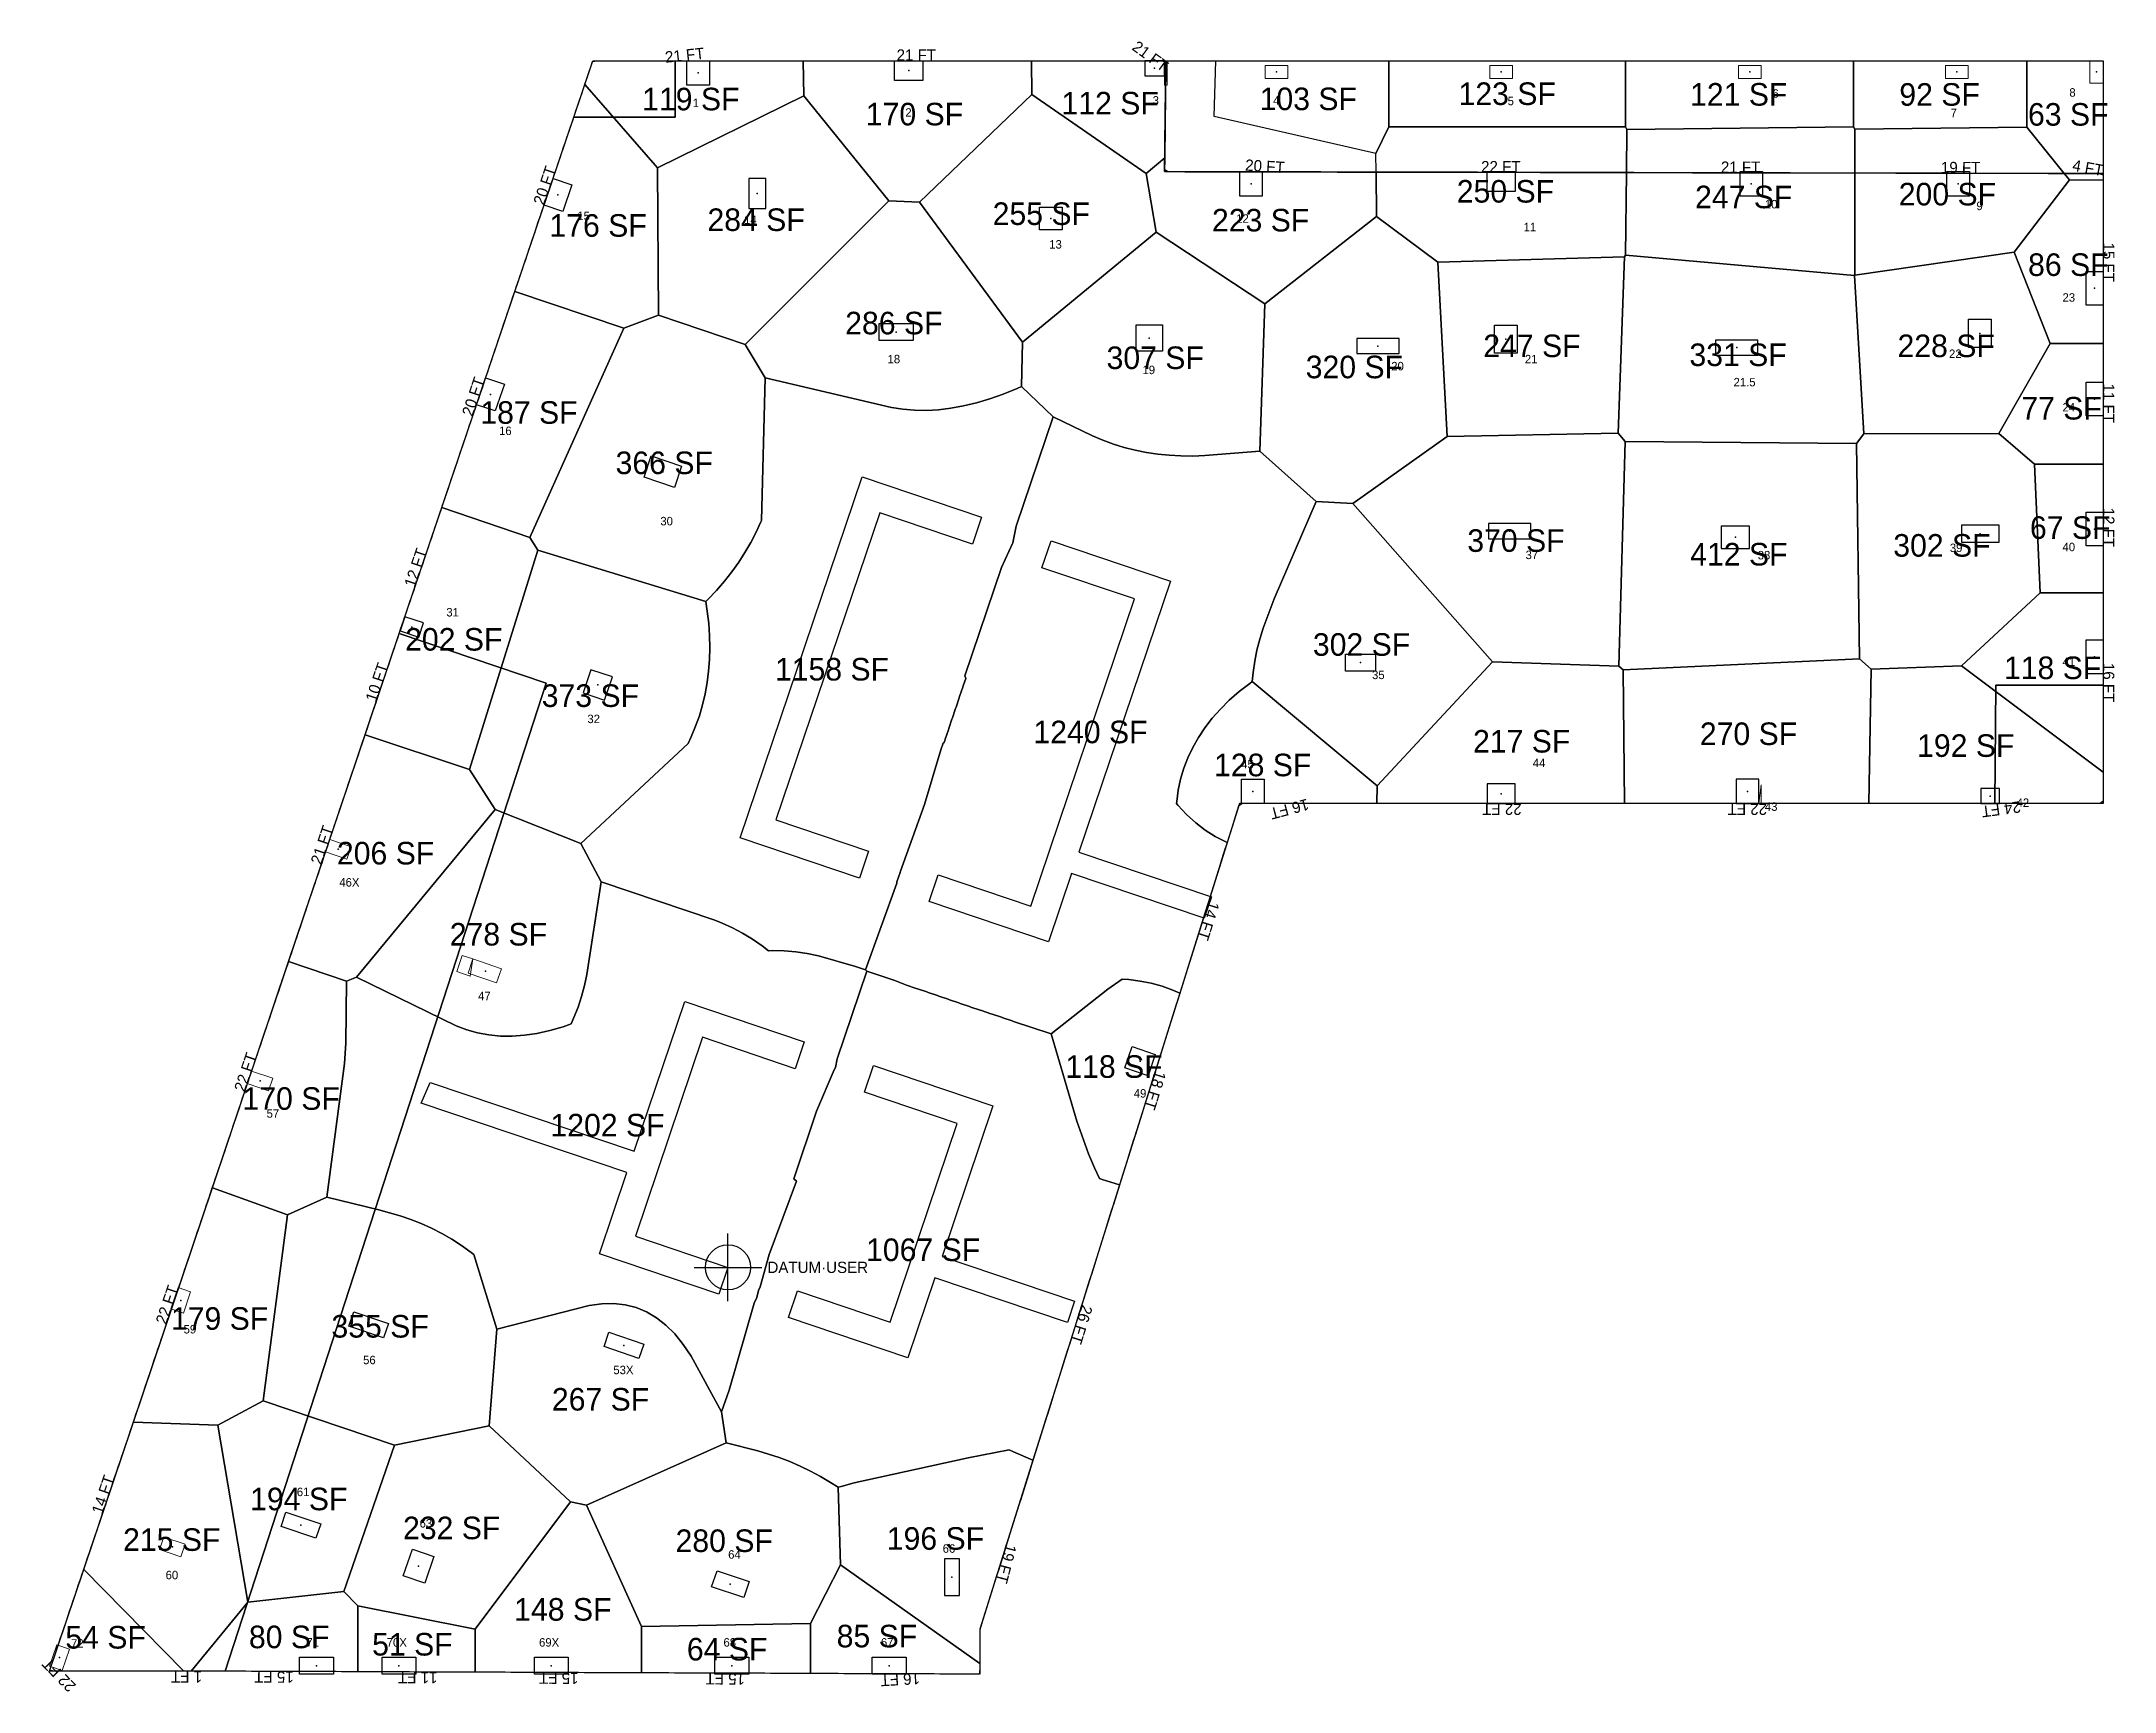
# Model space of a CAD drawing. Header units: metres. Extents: x 29 to 12657, y -13 to 49076.
# Drawn here: x 10442 to 12646, y 11982 to 13737 of the extents above; entities that cross this region are included whole.
import ezdxf
from ezdxf.enums import TextEntityAlignment as Align

# ---------------------------------------------------------------- set-up
doc = ezdxf.new("R2010")
doc.units = ezdxf.units.M
doc.layers.add('COL-IDEN', color=171, linetype='Continuous', lineweight=30)
doc.layers.add('COLS', color=52, linetype='Continuous', lineweight=20)
for name, color, linetype in [('FLOOR_4_AREA_LABELS', 3, 'Continuous'), ('FLOOR_4_BOUNDARY', 5, 'Continuous'), ('FLOOR_4_COLUMNS', 7, 'Continuous'), ('FLOOR_4_DATUM', 4, 'Continuous'), ('FLOOR_4_FASCADE_COLUMNS', 30, 'Continuous'), ('FLOOR_4_FASCADE_WALLS', 4, 'Continuous'), ('FLOOR_4_LARGE_TRIBUTARY', 6, 'Continuous'), ('FLOOR_4_TRIBUTARY_COL_0', 2, 'Continuous'), ('FLOOR_4_TRIBUTARY_COL_1', 2, 'Continuous'), ('FLOOR_4_TRIBUTARY_COL_10', 2, 'Continuous'), ('FLOOR_4_TRIBUTARY_COL_11', 2, 'Continuous'), ('FLOOR_4_TRIBUTARY_COL_12', 2, 'Continuous'), ('FLOOR_4_TRIBUTARY_COL_13', 2, 'Continuous'), ('FLOOR_4_TRIBUTARY_COL_14', 2, 'Continuous'), ('FLOOR_4_TRIBUTARY_COL_15', 2, 'Continuous'), ('FLOOR_4_TRIBUTARY_COL_16', 2, 'Continuous'), ('FLOOR_4_TRIBUTARY_COL_17', 2, 'Continuous'), ('FLOOR_4_TRIBUTARY_COL_18', 2, 'Continuous'), ('FLOOR_4_TRIBUTARY_COL_19', 2, 'Continuous'), ('FLOOR_4_TRIBUTARY_COL_2', 2, 'Continuous'), ('FLOOR_4_TRIBUTARY_COL_20', 2, 'Continuous'), ('FLOOR_4_TRIBUTARY_COL_21', 2, 'Continuous'), ('FLOOR_4_TRIBUTARY_COL_22', 2, 'Continuous'), ('FLOOR_4_TRIBUTARY_COL_23', 2, 'Continuous'), ('FLOOR_4_TRIBUTARY_COL_24', 2, 'Continuous'), ('FLOOR_4_TRIBUTARY_COL_25', 2, 'Continuous'), ('FLOOR_4_TRIBUTARY_COL_26', 2, 'Continuous'), ('FLOOR_4_TRIBUTARY_COL_27', 2, 'Continuous'), ('FLOOR_4_TRIBUTARY_COL_28', 2, 'Continuous'), ('FLOOR_4_TRIBUTARY_COL_29', 2, 'Continuous'), ('FLOOR_4_TRIBUTARY_COL_3', 2, 'Continuous'), ('FLOOR_4_TRIBUTARY_COL_30', 2, 'Continuous'), ('FLOOR_4_TRIBUTARY_COL_31', 2, 'Continuous'), ('FLOOR_4_TRIBUTARY_COL_32', 2, 'Continuous'), ('FLOOR_4_TRIBUTARY_COL_33', 2, 'Continuous'), ('FLOOR_4_TRIBUTARY_COL_34', 2, 'Continuous'), ('FLOOR_4_TRIBUTARY_COL_35', 2, 'Continuous'), ('FLOOR_4_TRIBUTARY_COL_36', 2, 'Continuous'), ('FLOOR_4_TRIBUTARY_COL_37', 2, 'Continuous'), ('FLOOR_4_TRIBUTARY_COL_38', 2, 'Continuous'), ('FLOOR_4_TRIBUTARY_COL_39', 2, 'Continuous'), ('FLOOR_4_TRIBUTARY_COL_4', 2, 'Continuous'), ('FLOOR_4_TRIBUTARY_COL_40', 2, 'Continuous'), ('FLOOR_4_TRIBUTARY_COL_41', 2, 'Continuous'), ('FLOOR_4_TRIBUTARY_COL_42', 2, 'Continuous'), ('FLOOR_4_TRIBUTARY_COL_43', 2, 'Continuous'), ('FLOOR_4_TRIBUTARY_COL_44', 2, 'Continuous'), ('FLOOR_4_TRIBUTARY_COL_45', 2, 'Continuous'), ('FLOOR_4_TRIBUTARY_COL_46', 2, 'Continuous'), ('FLOOR_4_TRIBUTARY_COL_47', 2, 'Continuous'), ('FLOOR_4_TRIBUTARY_COL_48', 2, 'Continuous'), ('FLOOR_4_TRIBUTARY_COL_49', 2, 'Continuous'), ('FLOOR_4_TRIBUTARY_COL_5', 2, 'Continuous'), ('FLOOR_4_TRIBUTARY_COL_50', 2, 'Continuous'), ('FLOOR_4_TRIBUTARY_COL_51', 2, 'Continuous'), ('FLOOR_4_TRIBUTARY_COL_52', 2, 'Continuous'), ('FLOOR_4_TRIBUTARY_COL_53', 2, 'Continuous'), ('FLOOR_4_TRIBUTARY_COL_54', 2, 'Continuous'), ('FLOOR_4_TRIBUTARY_COL_6', 2, 'Continuous'), ('FLOOR_4_TRIBUTARY_COL_7', 2, 'Continuous'), ('FLOOR_4_TRIBUTARY_COL_8', 2, 'Continuous'), ('FLOOR_4_TRIBUTARY_COL_9', 2, 'Continuous'), ('FLOOR_4_WALL_TRIBUTARY_49', 1, 'Continuous'), ('FLOOR_4_WALL_TRIBUTARY_50', 1, 'Continuous'), ('FLOOR_4_WALL_TRIBUTARY_51', 1, 'Continuous'), ('FLOOR_4_WALL_TRIBUTARY_52', 1, 'Continuous'), ('SLAB-BALCONY', 3, 'Continuous'), ('SLAB-RESIDENTIAL', 6, 'Continuous'), ('WALL', 4, 'Continuous')]:
    doc.layers.add(name, color=color, linetype=linetype)

msp = doc.modelspace()

# ---------------------------------------------------------------- texts
at = {"layer": 'COL-IDEN', "char_height": 9, "attachment_point": 1}
for s, insert, width in [('1', (11134.5, 13675.8), 8.484), ('3', (11623.6, 13678.5), 8.484), ('4', (11751.8, 13678.5), 8.484), ('5', (12001.1, 13677.8), 8.484), ('6', (12282.7, 13685.8), 8.484), ('8', (12598.4, 13686.9), 19.998), ('2', (11360.6, 13665.6), 8.484), ('7', (12472.1, 13665.1), 8.484), ('10', (12274.6, 13568.1), 16.968), ('9', (12499.6, 13566.3), 16.968), ('15', (11011.8, 13555.7), 16.968), ('14', (11189.1, 13551.5), 16.968), ('12', (11712.4, 13552.8), 16.968), ('11', (12018.1, 13543.9), 16.968), ('13', (11513.6, 13525.4), 16.968), ('23', (12591.1, 13468.9), 16.968), ('18', (11341.7, 13403.4), 16.968), ('21', (12019.4, 13403.4), 16.968), ('22', (12470.4, 13409.1), 16.968), ('19', (11612.8, 13391.9), 16.968), ('20', (11877.3, 13395.9), 16.968), ('21.5', (12241.3, 13378.9), 19.998), ('24', (12591.1, 13352.2), 16.968), ('16', (10928.6, 13327.1), 16.968), ('30', (11100.1, 13231.1), 16.968), ('37', (12020.1, 13195.2), 16.968), ('38', (12267, 13194.9), 16.968), ('39', (12471.3, 13202.7), 16.968), ('40', (12591.1, 13203.6), 16.968), ('31', (10872.5, 13134.2), 16.968), ('41', (12591.1, 13081.5), 16.968), ('35', (11856.9, 13067.6), 16.968), ('32', (11022.5, 13020.8), 16.968), ('45', (11717.7, 12972.6), 16.968), ('44', (12027.8, 12974), 16.968), ('43', (12274.6, 12927.5), 16.968), ('42', (12542.3, 12931.7), 16.968), ('46X', (10758.7, 12847), 26.967), ('47', (10906.3, 12726.2), 16.968), ('49', (11603.5, 12622.6), 16.968), ('57', (10681.4, 12601.2), 16.968), ('59', (10593.1, 12371.8), 16.968), ('56', (10784, 12339.1), 16.968), ('53X', (11050.1, 12328.5), 26.967), ('61', (10713.5, 12198.8), 16.968), ('63', (10844.1, 12165.4), 16.968), ('64', (11172.2, 12132.3), 19.998), ('66', (11400.3, 12138.6), 16.968), ('60', (10574, 12110.4), 16.968), ('72', (10473.4, 12037.7), 16.968), ('71', (10723.7, 12038.8), 16.968), ('70X', (10809.1, 12038.8), 26.967), ('69X', (10971.1, 12038.8), 26.967), ('68', (11167.2, 12038.8), 16.968), ('67', (11334.6, 12038.8), 16.968)]:
    msp.add_mtext(s, dxfattribs=dict(at, insert=insert, width=width))
at = {"layer": 'FLOOR_4_AREA_LABELS'}
for s, p in [('123 SF', (12000.6, 13681.1)), ('121 SF', (12246.8, 13680.4)), ('92 SF', (12460.4, 13680.3)), ('119 SF', (11132.5, 13675.4)), ('170 SF', (11370.3, 13659.4)), ('112 SF', (11578.4, 13671)), ('103 SF', (11789.1, 13675.6)), ('63 SF', (12597.2, 13659.1)), ('250 SF', (11998.7, 13577.3)), ('247 SF', (12252.1, 13571.3)), ('200 SF', (12468.7, 13574.3)), ('284 SF', (11201.9, 13547.1)), ('255 SF', (11505.2, 13553.5)), ('223 SF', (11738.4, 13546.6)), ('176 SF', (11033.9, 13541)), ('86 SF', (12597.3, 13499.3)), ('286 SF', (11348.4, 13437.2)), ('247 SF', (12026.9, 13413)), ('228 SF', (12467.4, 13413)), ('307 SF', (11626.3, 13400.3)), ('331 SF', (12246.1, 13403.5)), ('320 SF', (11838.1, 13390.5)), ('187 SF', (10960.4, 13342.1)), ('77 SF', (12590.1, 13346.6)), ('366 SF', (11104.2, 13288.6)), ('67 SF', (12599.3, 13219.7)), ('370 SF', (12009.9, 13205.9)), ('302 SF', (12462.9, 13200.8)), ('412 SF', (12246.9, 13191.4)), ('202 SF', (10880.4, 13100.9)), ('302 SF', (11845.7, 13095.4)), ('1158 SF', (11282.6, 13069.1)), ('118 SF', (12580.6, 13070.6)), ('373 SF', (11025.7, 13041)), ('1240 SF', (11557.5, 13002.4)), ('270 SF', (12257.2, 13000.5)), ('217 SF', (12016, 12992.5)), ('192 SF', (12488.2, 12987.9)), ('128 SF', (11740.6, 12967.3)), ('206 SF', (10807.9, 12873.5)), ('278 SF', (10927.9, 12787.3)), ('118 SF', (11582.5, 12646.6)), ('170 SF', (10707.5, 12612.6)), ('1202 SF', (11043.9, 12584.3)), ('1067 SF', (11379.5, 12451.8)), ('179 SF', (10631.4, 12378.7)), ('355 SF', (10802.1, 12370.4)), ('267 SF', (11036.5, 12292.8)), ('194 SF', (10715.6, 12186.8)), ('215 SF', (10580.5, 12143.6)), ('232 SF', (10878.2, 12156)), ('280 SF', (11168, 12142.4)), ('196 SF', (11392.6, 12144.8)), ('148 SF', (10996.4, 12069.4)), ('54 SF', (10510.2, 12039.7)), ('80 SF', (10705.4, 12040.1)), ('51 SF', (10836.4, 12032.3)), ('64 SF', (11171.1, 12027.1)), ('85 SF', (11330.4, 12041))]:
    msp.add_text(s, height=24, dxfattribs=at).set_placement(p, align=Align.MIDDLE_CENTER)
at = {"layer": 'FLOOR_4_DATUM'}
msp.add_text('DATUM·USER', height=12, dxfattribs=at).set_placement((11214, 12427.1))
at = {"layer": 'FLOOR_4_FASCADE_COLUMNS'}
for s, rotation, p in [('21 FT', -36.261, (11621.2, 13721)), ('21 FT', 5.9209, (11126, 13722.1)), ('20 FT', 71.3214, (10977.1, 13583.5)), ('20 FT', -3.7804, (11743, 13604)), ('22 FT', -0.1061, (11993.8, 13603.5)), ('21 FT', -0.1061, (12248.8, 13603)), ('19 FT', -0.1061, (12482.8, 13602.6)), ('4 FT', -10.4266, (12618.2, 13602.3)), ('15 FT', -90.0136, (12640.3, 13501.9)), ('20 FT', 71.3214, (10901.2, 13359)), ('11 FT', -90.0136, (12640.3, 13351.9)), ('12 FT', -90.0136, (12640.3, 13219.9)), ('12 FT', 71.3214, (10839.8, 13177.1)), ('10 FT', 71.3709, (10798.6, 13055.3)), ('16 FT', -90.007, (12640.2, 13054.9)), ('16 FT', -165.0993, (11769.1, 12920.4)), ('22 FT', -180, (11995, 12920.2)), ('22 FT', -180, (12256, 12920.2)), ('24 FT', -172.5131, (12525.9, 12920.2)), ('21 FT', 71.3709, (10740.3, 12882.3)), ('22 FT', 71.3709, (10658.9, 12640.7)), ('18 FT', -107.4476, (11626.2, 12621.2)), ('22 FT', 71.3709, (10575.5, 12393.4)), ('14 FT', 71.3709, (10507.5, 12191.5)), ('19 FT', -104.5802, (11468, 12117.8)), ('22 FT', 134.1161, (10460.6, 11999.5)), ('1 FT', 180, (10596.2, 11997.6)), ('15 FT', 179.8219, (10689.2, 11997.4)), ('11 FT', 179.7737, (10842.1, 11996.8)), ('15 FT', 179.7737, (10992.1, 11996.2)), ('15 FT', 179.7737, (11169.1, 11995.5)), ('16 FT', -176.668, (11355.2, 11994.8))]:
    msp.add_text(s, height=12, rotation=rotation, dxfattribs=at).set_placement(p, align=Align.MIDDLE_CENTER)
msp.add_text('21 FT', height=12, dxfattribs=at).set_placement((11372.3, 13722.2), align=Align.MIDDLE_CENTER)
at = {"layer": 'FLOOR_4_FASCADE_WALLS'}
for s, p in [('14 FT', (11682.9, 12801.5)), ('26 FT', (11548, 12372.2))]:
    msp.add_text(s, height=12, rotation=-107.4476, dxfattribs=at).set_placement(p, align=Align.MIDDLE_CENTER)

# ---------------------------------------------------------------- linework, layer by layer
at = {"layer": 'COLS', "lineweight": 30}
for points in [[(11128.2, 13690.2), (11128.2, 13716.2), (11152.2, 13716.2), (11152.2, 13690.2)], [(11349.2, 13695.2), (11349.2, 13716.2), (11379.2, 13716.2), (11379.2, 13695.2)], [(11636.2, 13716.2), (11615.2, 13716.2), (11615.2, 13700.2), (11636.2, 13700.2)], [(10996.3, 13555.9), (10976.4, 13562.6), (10986, 13591.1), (11005.9, 13584.3)], [(11194.2, 13559.1), (11212.2, 13559.1), (11212.2, 13591.1), (11194.2, 13591.1)], [(11716.2, 13572.2), (11716.2, 13598.2), (11740.2, 13598.2), (11740.2, 13572.2)], [(11979.2, 13577.2), (11979.2, 13598.2), (12009.2, 13598.2), (12009.2, 13577.2)], [(12248.2, 13572.2), (12248.2, 13598.2), (12272.2, 13598.2), (12272.2, 13572.2)], [(12468.2, 13572.2), (12468.2, 13598.2), (12492.2, 13598.2), (12492.2, 13572.2)], [(11503.2, 13536.3), (11503.2, 13560.3), (11527.2, 13560.3), (11527.2, 13536.3)], [(12616.2, 13456.2), (12616.2, 13492.2), (12634.2, 13492.2), (12634.2, 13456.2)], [(11332.9, 13418.6), (11332.9, 13436.6), (11368.9, 13436.6), (11368.9, 13418.6)], [(11605.9, 13407.2), (11605.9, 13435.2), (11633.9, 13435.2), (11633.9, 13407.2)], [(11987.2, 13405.1), (11987.2, 13435.1), (12011.2, 13435.1), (12011.2, 13405.1)], [(12491.2, 13411.2), (12491.2, 13441.2), (12515.2, 13441.2), (12515.2, 13411.2)], [(11840.7, 13420.8), (11840.7, 13404.8), (11885.7, 13404.8), (11885.7, 13420.8)], [(12267.2, 13403.1), (12267.2, 13419.1), (12222.2, 13419.1), (12222.2, 13403.1)], [(10924.6, 13343.7), (10904.7, 13350.4), (10914.3, 13378.9), (10934.2, 13372.1)], [(12616.2, 13338.4), (12616.2, 13374.4), (12634.2, 13374.4), (12634.2, 13338.4)], [(11115, 13262.3), (11082.8, 13273.2), (11090.5, 13295.9), (11122.7, 13285)], [(12616.2, 13200.2), (12616.2, 13236.2), (12634.2, 13236.2), (12634.2, 13200.2)], [(12025.7, 13207.9), (12025.7, 13223.9), (11980.7, 13223.9), (11980.7, 13207.9)], [(12228.2, 13197.4), (12258.2, 13197.4), (12258.2, 13221.4), (12228.2, 13221.4)], [(12483.7, 13204.2), (12523.7, 13204.2), (12523.7, 13222.2), (12483.7, 13222.2)], [(10843.2, 13103.1), (10848.4, 13118.3), (10828.5, 13125), (10823.3, 13109.8)], [(12616.2, 13064.2), (12616.2, 13100.2), (12634.2, 13100.2), (12634.2, 13064.2)], [(11828.5, 13067.1), (11828.5, 13085.1), (11860.5, 13085.1), (11860.5, 13067.1)], [(11040.8, 13036.3), (11049.1, 13061), (11026.3, 13068.6), (11018, 13044)], [(11718.2, 12926.2), (11718.2, 12952.2), (11742.2, 12952.2), (11742.2, 12926.2)], [(11979.2, 12926.2), (12009.2, 12926.2), (12009.2, 12947.2), (11979.2, 12947.2)], [(12244.2, 12926.2), (12268.2, 12926.2), (12268.2, 12952.2), (12244.2, 12952.2)], [(12524.2, 12942.2), (12504.2, 12942.2), (12504.2, 12926.2), (12524.2, 12926.2)], [(11618.7, 12636.7), (11594.1, 12645.1), (11601.8, 12667.8), (11626.4, 12659.5)], [(10805.8, 12358.2), (10768.9, 12370.7), (10774, 12385.8), (10811, 12373.3)], [(11077.2, 12336.3), (11040.3, 12348.8), (11045.4, 12364), (11082.4, 12351.5)], [(10733.8, 12145.1), (10696.9, 12157.6), (10702, 12172.7), (10738.9, 12160.2)], [(10849.5, 12097.4), (10826.7, 12105), (10836.4, 12133.5), (10859.1, 12125.8)], [(11188.7, 12081.9), (11154.6, 12093.4), (11160.4, 12110.4), (11194.5, 12098.9)], [(11402.2, 12084.1), (11418.2, 12084.1), (11418.2, 12123.1), (11402.2, 12123.1)], [(10716.5, 12000.5), (10716.5, 12018.5), (10752.5, 12018.5), (10752.5, 12000.5)], [(10804.1, 12000.5), (10804.1, 12018.5), (10840.1, 12018.5), (10840.1, 12000.5)], [(10966.1, 12000.5), (10966.1, 12018.5), (11002.1, 12018.5), (11002.1, 12000.5)], [(11158.1, 12000.5), (11158.1, 12018.5), (11194.1, 12018.5), (11194.1, 12000.5)], [(11325.4, 12000.5), (11325.4, 12018.5), (11361.4, 12018.5), (11361.4, 12000.5)]]:
    msp.add_lwpolyline(points, close=True, dxfattribs=at)
at = {"layer": 'COLS'}
for points in [[(11636.2, 13716.2), (11639.2, 13716.2), (11639.2, 13690.2), (11636.2, 13690.2)], [(12620.2, 13692.2), (12620.2, 13716.2), (12634.2, 13716.2), (12634.2, 13692.2)], [(11743.2, 13697.2), (11743.2, 13711.2), (11767.2, 13711.2), (11767.2, 13697.2)], [(11982.2, 13697.2), (11982.2, 13711.2), (12006.2, 13711.2), (12006.2, 13697.2)], [(12246.7, 13697.2), (12246.7, 13711.2), (12270.7, 13711.2), (12270.7, 13697.2)], [(12466.7, 13697.2), (12490.7, 13697.2), (12490.7, 13711.2), (12466.7, 13711.2)], [(10823.6, 13110.6), (10829.4, 13127.7)], [(12270.6, 12946.2), (12270.6, 12926.2), (12268.2, 12926.2)], [(12244.2, 12926.2), (12242.6, 12926.2)], [(10766.8, 12867.2), (10744, 12874.8), (10748.5, 12888.1), (10771.2, 12880.4)], [(10898, 12742.9), (10883.7, 12747.7), (10889.5, 12764.8), (10900.8, 12761), (10895.7, 12745.8), (10926, 12735.6), (10931.2, 12750.7), (10900.8, 12761)], [(10683.5, 12620.9), (10660.8, 12628.5), (10665.2, 12641.8), (10688, 12634.1)], [(10592.9, 12384.4), (10600.6, 12407.2), (10587.3, 12411.6), (10579.6, 12388.9)], [(10590.3, 12125.4), (10567.5, 12133), (10572, 12146.3), (10594.8, 12138.6)], [(10464, 12004.4), (10450.7, 12008.9), (10458.4, 12031.7), (10471.7, 12027.2)]]:
    msp.add_lwpolyline(points, close=True, dxfattribs=at)
at = {"layer": 'FLOOR_4_BOUNDARY'}
for points in [[(10822.4, 13107), (11008, 13656.2), (11028.3, 13716.2), (11115.7, 13716.2), (11637.7, 13716.2), (11636.2, 13598.2), (12634.3, 13596.3), (12634.2, 13052.2), (12634.2, 12926.2), (12519, 12926.2), (12519, 12926.2), (11715.8, 12926.2), (11439.9, 12048.5), (11439.9, 12000.5), (10637.5, 12003.6), (10450.4, 12003.6), (10822.4, 13107)], [(12634.3, 13596.3), (11636.2, 13598.2), (11637.7, 13716.2), (12634.2, 13716.2), (12634.3, 13596.3)]]:
    msp.add_lwpolyline(points, close=True, dxfattribs=at)
at = {"layer": 'FLOOR_4_COLUMNS'}
for p in [(11140.2, 13703.2), (11364.2, 13705.7), (11625.7, 13708.2), (11755.2, 13704.2), (11994.2, 13704.2), (12258.7, 13704.2), (12478.7, 13704.2), (12627.2, 13704.2), (11728.2, 13585.2), (11994.2, 13587.7), (12260.2, 13585.2), (12480.2, 13585.2), (10991.2, 13573.5), (11203.2, 13575.1), (11515.2, 13548.3), (12625.2, 13474.2), (11350.9, 13427.6), (12503.2, 13426.2), (11619.9, 13421.2), (11863.2, 13412.8), (11999.2, 13420.1), (12244.7, 13411.1), (10919.4, 13361.3), (12625.2, 13356.4), (11102.8, 13279.1), (12003.2, 13215.9), (12243.2, 13209.4), (12503.7, 13213.2), (12625.2, 13218.2), (10835.9, 13114), (11844.5, 13076.1), (12625.2, 13082.2), (11033.6, 13052.5), (11730.2, 12939.2), (11994.2, 12936.7), (12256.2, 12939.2), (12514.2, 12934.2), (10757.6, 12877.6), (10914.1, 12748.2), (11610.2, 12652.3), (10674.4, 12631.3), (10590.1, 12398), (10789.9, 12372), (11061.3, 12350.1), (10717.9, 12158.9), (10581.2, 12135.8), (10842.9, 12115.4), (11410.2, 12103.6), (11174.5, 12096.1), (10461.2, 12018.1), (10734.5, 12009.5), (10822.1, 12009.5), (10984.1, 12009.5), (11176.1, 12009.5), (11343.4, 12009.5)]:
    msp.add_point(p, dxfattribs=at)
at = {"layer": 'FLOOR_4_DATUM'}
for p, q in [((11172, 12397.1), (11172, 12469.1)), ((11136, 12433.1), (11208, 12433.1))]:
    msp.add_line(p, q, dxfattribs=at)
msp.add_circle((11172, 12433.1), 24, dxfattribs=at)
at = {"layer": 'FLOOR_4_FASCADE_COLUMNS'}
for points in [[(11020.3, 13692.4), (11022.2, 13698.1), (11024.1, 13703.8), (11026.1, 13709.5), (11028, 13715.2), (11033.3, 13716.2), (11039.3, 13716.2), (11045.3, 13716.2), (11051.3, 13716.2), (11057.3, 13716.2), (11063.3, 13716.2), (11069.3, 13716.2), (11075.3, 13716.2), (11081.3, 13716.2), (11087.3, 13716.2), (11093.3, 13716.2), (11099.3, 13716.2), (11105.3, 13716.2), (11111.3, 13716.2), (11117.3, 13716.2), (11123.3, 13716.2), (11129.3, 13716.2), (11135.3, 13716.2), (11141.3, 13716.2), (11147.3, 13716.2), (11153.3, 13716.2), (11159.3, 13716.2), (11165.3, 13716.2), (11171.3, 13716.2), (11177.3, 13716.2), (11183.3, 13716.2), (11189.3, 13716.2), (11195.3, 13716.2), (11201.3, 13716.2), (11207.3, 13716.2), (11213.3, 13716.2), (11219.3, 13716.2), (11225.3, 13716.2), (11231.3, 13716.2), (11237.3, 13716.2), (11243.3, 13716.2), (11249.3, 13716.2)], [(11249.3, 13716.2), (11255.3, 13716.2), (11261.3, 13716.2), (11267.3, 13716.2), (11273.3, 13716.2), (11279.3, 13716.2), (11285.3, 13716.2), (11291.3, 13716.2), (11297.3, 13716.2), (11303.3, 13716.2), (11309.3, 13716.2), (11315.3, 13716.2), (11321.3, 13716.2), (11327.3, 13716.2), (11333.3, 13716.2), (11339.3, 13716.2), (11345.3, 13716.2), (11351.3, 13716.2), (11357.3, 13716.2), (11363.3, 13716.2), (11369.3, 13716.2), (11375.3, 13716.2), (11381.3, 13716.2), (11387.3, 13716.2), (11393.3, 13716.2), (11399.3, 13716.2), (11405.3, 13716.2), (11411.3, 13716.2), (11417.3, 13716.2), (11423.3, 13716.2), (11429.3, 13716.2), (11435.3, 13716.2), (11441.3, 13716.2), (11447.3, 13716.2), (11453.3, 13716.2), (11459.3, 13716.2), (11465.3, 13716.2), (11471.3, 13716.2), (11477.3, 13716.2), (11483.3, 13716.2), (11489.3, 13716.2), (11495.3, 13716.2)], [(11495.3, 13716.2), (11501.3, 13716.2), (11507.3, 13716.2), (11513.3, 13716.2), (11519.3, 13716.2), (11525.3, 13716.2), (11531.3, 13716.2), (11537.3, 13716.2), (11543.3, 13716.2), (11549.3, 13716.2), (11555.3, 13716.2), (11561.3, 13716.2), (11567.3, 13716.2), (11573.3, 13716.2), (11579.3, 13716.2), (11585.3, 13716.2), (11591.3, 13716.2), (11597.3, 13716.2), (11603.3, 13716.2), (11609.3, 13716.2), (11615.3, 13716.2), (11621.3, 13716.2), (11627.3, 13716.2), (11633.3, 13716.2), (11637.7, 13714.6), (11637.6, 13708.6), (11637.6, 13702.6), (11637.5, 13696.6), (11637.4, 13690.6), (11637.3, 13684.6), (11637.2, 13678.6), (11637.2, 13672.6), (11637.1, 13666.6), (11637, 13660.6), (11636.9, 13654.6), (11636.9, 13648.7), (11636.8, 13642.7), (11636.7, 13636.7), (11636.6, 13630.7), (11636.6, 13624.7), (11636.5, 13618.7), (11636.4, 13612.7)], [(10945.4, 13470.8), (10947.3, 13476.4), (10949.2, 13482.1), (10951.1, 13487.8), (10953, 13493.5), (10955, 13499.2), (10956.9, 13504.9), (10958.8, 13510.5), (10960.7, 13516.2), (10962.7, 13521.9), (10964.6, 13527.6), (10966.5, 13533.3), (10968.4, 13539), (10970.3, 13544.7), (10972.3, 13550.3), (10974.2, 13556), (10976.1, 13561.7), (10978, 13567.4), (10979.9, 13573.1), (10981.9, 13578.8), (10983.8, 13584.4), (10985.7, 13590.1), (10987.6, 13595.8), (10989.6, 13601.5), (10991.5, 13607.2), (10993.4, 13612.9), (10995.3, 13618.5), (10997.2, 13624.2), (10999.2, 13629.9), (11001.1, 13635.6), (11003, 13641.3), (11004.9, 13647), (11006.9, 13652.6), (11008.8, 13658.3), (11010.7, 13664), (11012.6, 13669.7), (11014.5, 13675.4), (11016.5, 13681.1), (11018.4, 13686.8), (11020.3, 13692.4)], [(11636.4, 13612.7), (11636.3, 13606.7), (11636.2, 13600.7), (11639.7, 13598.2), (11645.7, 13598.2), (11651.7, 13598.2), (11657.7, 13598.1), (11663.7, 13598.1), (11669.7, 13598.1), (11675.7, 13598.1), (11681.7, 13598.1), (11687.7, 13598.1), (11693.7, 13598.1), (11699.7, 13598.1), (11705.7, 13598.1), (11711.7, 13598), (11717.7, 13598), (11723.7, 13598), (11729.7, 13598), (11735.7, 13598), (11741.7, 13598), (11747.7, 13598), (11753.7, 13598), (11759.7, 13598), (11765.7, 13597.9), (11771.7, 13597.9), (11777.7, 13597.9), (11783.7, 13597.9), (11789.7, 13597.9), (11795.7, 13597.9), (11801.7, 13597.9), (11807.7, 13597.9), (11813.7, 13597.9), (11819.7, 13597.8), (11825.7, 13597.8), (11831.7, 13597.8), (11837.7, 13597.8), (11843.7, 13597.8), (11849.7, 13597.8), (11855.7, 13597.8), (11861.7, 13597.8)], [(11861.7, 13597.8), (11867.7, 13597.8), (11873.7, 13597.7), (11879.7, 13597.7), (11885.7, 13597.7), (11891.7, 13597.7), (11897.7, 13597.7), (11903.7, 13597.7), (11909.7, 13597.7), (11915.7, 13597.7), (11921.7, 13597.7), (11927.7, 13597.6), (11933.7, 13597.6), (11939.7, 13597.6), (11945.7, 13597.6), (11951.7, 13597.6), (11957.7, 13597.6), (11963.7, 13597.6), (11969.7, 13597.6), (11975.7, 13597.6), (11981.7, 13597.5), (11987.7, 13597.5), (11993.7, 13597.5), (11999.7, 13597.5), (12005.7, 13597.5), (12011.7, 13597.5), (12017.7, 13597.5), (12023.7, 13597.5), (12029.7, 13597.5), (12035.7, 13597.4), (12041.7, 13597.4), (12047.7, 13597.4), (12053.7, 13597.4), (12059.7, 13597.4), (12065.7, 13597.4), (12071.7, 13597.4), (12077.7, 13597.4), (12083.7, 13597.4), (12089.7, 13597.3), (12095.7, 13597.3), (12101.7, 13597.3), (12107.7, 13597.3), (12113.7, 13597.3), (12119.7, 13597.3), (12125.7, 13597.3)], [(12125.7, 13597.3), (12131.7, 13597.3), (12137.7, 13597.3), (12143.7, 13597.2), (12149.7, 13597.2), (12155.7, 13597.2), (12161.7, 13597.2), (12167.7, 13597.2), (12173.7, 13597.2), (12179.7, 13597.2), (12185.7, 13597.2), (12191.7, 13597.2), (12197.7, 13597.1), (12203.7, 13597.1), (12209.7, 13597.1), (12215.7, 13597.1), (12221.7, 13597.1), (12227.7, 13597.1), (12233.7, 13597.1), (12239.7, 13597.1), (12245.7, 13597.1), (12251.7, 13597), (12257.7, 13597), (12263.7, 13597), (12269.7, 13597), (12275.7, 13597), (12281.7, 13597), (12287.7, 13597), (12293.7, 13597), (12299.7, 13597), (12305.7, 13596.9), (12311.7, 13596.9), (12317.7, 13596.9), (12323.7, 13596.9), (12329.7, 13596.9), (12335.7, 13596.9), (12341.7, 13596.9), (12347.7, 13596.9), (12353.7, 13596.9), (12359.7, 13596.8), (12365.7, 13596.8), (12371.7, 13596.8)], [(12371.7, 13596.8), (12377.7, 13596.8), (12383.7, 13596.8), (12389.7, 13596.8), (12395.7, 13596.8), (12401.7, 13596.8), (12407.7, 13596.8), (12413.7, 13596.7), (12419.7, 13596.7), (12425.7, 13596.7), (12431.7, 13596.7), (12437.7, 13596.7), (12443.7, 13596.7), (12449.7, 13596.7), (12455.7, 13596.7), (12461.7, 13596.7), (12467.7, 13596.6), (12473.7, 13596.6), (12479.7, 13596.6), (12485.7, 13596.6), (12491.7, 13596.6), (12497.7, 13596.6), (12503.7, 13596.6), (12509.7, 13596.6), (12515.7, 13596.6), (12521.7, 13596.5), (12527.7, 13596.5), (12533.7, 13596.5), (12539.7, 13596.5), (12545.7, 13596.5), (12551.7, 13596.5), (12557.7, 13596.5), (12563.7, 13596.5), (12569.7, 13596.5), (12575.7, 13596.4), (12581.7, 13596.4), (12587.7, 13596.4), (12593.7, 13596.4)], [(12593.7, 13596.4), (12599.7, 13596.4), (12605.7, 13596.4), (12611.7, 13596.4), (12617.7, 13596.4), (12623.7, 13596.4), (12629.7, 13596.3), (12634.3, 13594.9), (12634.3, 13588.9)], [(12634.3, 13588.9), (12634.3, 13582.9), (12634.3, 13576.9), (12634.3, 13570.9), (12634.3, 13564.9), (12634.3, 13558.9), (12634.3, 13552.9), (12634.3, 13546.9), (12634.3, 13540.9), (12634.3, 13534.9), (12634.3, 13528.9), (12634.3, 13522.9), (12634.3, 13516.9), (12634.3, 13510.9), (12634.3, 13504.9), (12634.3, 13498.9), (12634.3, 13492.9), (12634.3, 13486.9), (12634.3, 13480.9), (12634.3, 13474.9), (12634.3, 13468.9), (12634.3, 13462.9), (12634.3, 13456.9), (12634.3, 13450.9), (12634.3, 13444.9), (12634.3, 13438.9), (12634.3, 13432.9), (12634.3, 13426.9), (12634.3, 13420.9), (12634.3, 13414.9)], [(10868.5, 13243.4), (10870.4, 13249.1), (10872.3, 13254.8), (10874.3, 13260.5), (10876.2, 13266.1), (10878.1, 13271.8), (10880, 13277.5), (10881.9, 13283.2), (10883.9, 13288.9), (10885.8, 13294.6), (10887.7, 13300.2), (10889.6, 13305.9), (10891.6, 13311.6), (10893.5, 13317.3), (10895.4, 13323), (10897.3, 13328.7), (10899.2, 13334.3), (10901.2, 13340), (10903.1, 13345.7), (10905, 13351.4), (10906.9, 13357.1), (10908.9, 13362.8), (10910.8, 13368.4), (10912.7, 13374.1), (10914.6, 13379.8), (10916.5, 13385.5), (10918.5, 13391.2), (10920.4, 13396.9), (10922.3, 13402.6), (10924.2, 13408.2), (10926.1, 13413.9), (10928.1, 13419.6), (10930, 13425.3), (10931.9, 13431), (10933.8, 13436.7), (10935.8, 13442.3), (10937.7, 13448), (10939.6, 13453.7), (10941.5, 13459.4), (10943.4, 13465.1), (10945.4, 13470.8)], [(12634.3, 13414.9), (12634.3, 13408.9), (12634.3, 13402.9), (12634.3, 13396.9), (12634.3, 13390.9), (12634.3, 13384.9), (12634.3, 13378.9), (12634.3, 13372.9), (12634.3, 13366.9), (12634.3, 13360.9), (12634.3, 13354.9), (12634.3, 13348.9), (12634.3, 13342.9), (12634.3, 13336.9), (12634.3, 13330.9), (12634.3, 13324.9), (12634.3, 13318.9), (12634.3, 13312.9), (12634.3, 13306.9), (12634.3, 13300.9), (12634.3, 13294.9), (12634.3, 13288.9)], [(12634.3, 13288.9), (12634.3, 13282.9), (12634.3, 13276.9), (12634.3, 13270.9), (12634.3, 13264.9), (12634.3, 13258.9), (12634.3, 13252.9), (12634.3, 13246.9), (12634.3, 13240.9), (12634.3, 13234.9), (12634.3, 13228.9), (12634.3, 13222.9), (12634.3, 13216.9), (12634.3, 13210.9), (12634.3, 13204.9), (12634.2, 13198.9), (12634.2, 13192.9), (12634.2, 13186.9), (12634.2, 13180.9), (12634.2, 13174.9), (12634.2, 13168.9), (12634.2, 13162.9), (12634.2, 13156.9), (12634.2, 13150.9)], [(10822.4, 13107), (10824.3, 13112.7), (10826.2, 13118.4), (10828.1, 13124), (10830.1, 13129.7), (10832, 13135.4), (10833.9, 13141.1), (10835.8, 13146.8), (10837.8, 13152.5), (10839.7, 13158.1), (10841.6, 13163.8), (10843.5, 13169.5), (10845.4, 13175.2), (10847.4, 13180.9), (10849.3, 13186.6), (10851.2, 13192.2), (10853.1, 13197.9), (10855, 13203.6), (10857, 13209.3), (10858.9, 13215), (10860.8, 13220.7), (10862.7, 13226.3), (10864.7, 13232), (10866.6, 13237.7), (10868.5, 13243.4)], [(12634.2, 13150.9), (12634.2, 13144.9), (12634.2, 13138.9), (12634.2, 13132.9), (12634.2, 13126.9), (12634.2, 13120.9), (12634.2, 13114.9), (12634.2, 13108.9), (12634.2, 13102.9), (12634.2, 13096.9), (12634.2, 13090.9), (12634.2, 13084.9), (12634.2, 13078.9), (12634.2, 13072.9), (12634.2, 13066.9), (12634.2, 13060.9), (12634.2, 13054.9), (12634.2, 13048.9), (12634.2, 13042.9), (12634.2, 13036.9), (12634.2, 13030.9), (12634.2, 13024.9), (12634.2, 13018.9), (12634.2, 13012.9), (12634.2, 13006.9), (12634.2, 13000.9), (12634.2, 12994.9), (12634.2, 12988.9), (12634.2, 12982.9), (12634.2, 12976.9), (12634.2, 12970.9), (12634.2, 12964.9), (12634.2, 12958.9)], [(10786.3, 12999.8), (10788.2, 13005.5), (10790.1, 13011.2), (10792, 13016.9), (10793.9, 13022.6), (10795.8, 13028.3), (10797.8, 13033.9), (10799.7, 13039.6), (10801.6, 13045.3), (10803.5, 13051), (10805.4, 13056.7), (10807.3, 13062.4), (10809.3, 13068.1), (10811.2, 13073.7), (10813.1, 13079.4), (10815, 13085.1), (10816.9, 13090.8), (10818.8, 13096.5), (10820.8, 13102.2), (10822.4, 13107)], [(10705.8, 12761), (10707.7, 12766.7), (10709.6, 12772.4), (10711.5, 12778.1), (10713.4, 12783.8), (10715.3, 12789.5), (10717.3, 12795.1), (10719.2, 12800.8), (10721.1, 12806.5), (10723, 12812.2), (10724.9, 12817.9), (10726.8, 12823.6), (10728.8, 12829.3), (10730.7, 12834.9), (10732.6, 12840.6), (10734.5, 12846.3), (10736.4, 12852), (10738.3, 12857.7), (10740.3, 12863.4), (10742.2, 12869.1), (10744.1, 12874.7), (10746, 12880.4), (10747.9, 12886.1), (10749.8, 12891.8), (10751.8, 12897.5), (10753.7, 12903.2), (10755.6, 12908.9), (10757.5, 12914.5), (10759.4, 12920.2), (10761.3, 12925.9), (10763.3, 12931.6), (10765.2, 12937.3), (10767.1, 12943), (10769, 12948.7), (10770.9, 12954.3), (10772.8, 12960), (10774.8, 12965.7), (10776.7, 12971.4), (10778.6, 12977.1), (10780.5, 12982.8), (10782.4, 12988.5), (10784.3, 12994.1), (10786.3, 12999.8)], [(12634.2, 12958.9), (12634.2, 12952.9), (12634.2, 12946.9), (12634.2, 12940.9), (12634.2, 12934.9), (12634.2, 12928.9), (12631, 12926.2), (12625, 12926.2), (12619, 12926.2), (12613, 12926.2), (12607, 12926.2), (12601, 12926.2), (12595, 12926.2), (12589, 12926.2), (12583, 12926.2), (12577, 12926.2), (12571, 12926.2), (12565, 12926.2), (12559, 12926.2), (12553, 12926.2), (12547, 12926.2), (12541, 12926.2), (12535, 12926.2), (12529, 12926.2), (12523, 12926.2), (12517, 12926.2), (12511, 12926.2), (12505, 12926.2), (12499, 12926.2), (12493, 12926.2), (12487, 12926.2), (12481, 12926.2), (12475, 12926.2), (12469, 12926.2), (12463, 12926.2), (12457, 12926.2), (12451, 12926.2), (12445, 12926.2), (12439, 12926.2), (12433, 12926.2), (12427, 12926.2), (12421, 12926.2), (12415, 12926.2), (12409, 12926.2), (12403, 12926.2), (12397, 12926.2), (12391, 12926.2), (12385, 12926.2)], [(11863, 12926.2), (11857, 12926.2), (11851, 12926.2), (11845, 12926.2), (11839, 12926.2), (11833, 12926.2), (11827, 12926.2), (11821, 12926.2), (11815, 12926.2), (11809, 12926.2), (11803, 12926.2), (11797, 12926.2), (11791, 12926.2), (11785, 12926.2), (11779, 12926.2), (11773, 12926.2), (11767, 12926.2), (11761, 12926.2), (11755, 12926.2), (11749, 12926.2), (11743, 12926.2), (11737, 12926.2), (11731, 12926.2), (11725, 12926.2), (11719, 12926.2), (11714.9, 12923.5), (11713.1, 12917.8), (11711.3, 12912.1), (11709.5, 12906.3), (11707.7, 12900.6), (11705.9, 12894.9), (11704.1, 12889.2), (11702.3, 12883.4)], [(12127, 12926.2), (12121, 12926.2), (12115, 12926.2), (12109, 12926.2), (12103, 12926.2), (12097, 12926.2), (12091, 12926.2), (12085, 12926.2), (12079, 12926.2), (12073, 12926.2), (12067, 12926.2), (12061, 12926.2), (12055, 12926.2), (12049, 12926.2), (12043, 12926.2), (12037, 12926.2), (12031, 12926.2), (12025, 12926.2), (12019, 12926.2), (12013, 12926.2), (12007, 12926.2), (12001, 12926.2), (11995, 12926.2), (11989, 12926.2), (11983, 12926.2), (11977, 12926.2), (11971, 12926.2), (11965, 12926.2), (11959, 12926.2), (11953, 12926.2), (11947, 12926.2), (11941, 12926.2), (11935, 12926.2), (11929, 12926.2), (11923, 12926.2), (11917, 12926.2), (11911, 12926.2), (11905, 12926.2), (11899, 12926.2), (11893, 12926.2), (11887, 12926.2), (11881, 12926.2), (11875, 12926.2), (11869, 12926.2), (11863, 12926.2)], [(12385, 12926.2), (12379, 12926.2), (12373, 12926.2), (12367, 12926.2), (12361, 12926.2), (12355, 12926.2), (12349, 12926.2), (12343, 12926.2), (12337, 12926.2), (12331, 12926.2), (12325, 12926.2), (12319, 12926.2), (12313, 12926.2), (12307, 12926.2), (12301, 12926.2), (12295, 12926.2), (12289, 12926.2), (12283, 12926.2), (12277, 12926.2), (12271, 12926.2), (12265, 12926.2), (12259, 12926.2), (12253, 12926.2), (12247, 12926.2), (12241, 12926.2), (12235, 12926.2), (12229, 12926.2), (12223, 12926.2), (12217, 12926.2), (12211, 12926.2), (12205, 12926.2), (12199, 12926.2), (12193, 12926.2), (12187, 12926.2), (12181, 12926.2), (12175, 12926.2), (12169, 12926.2), (12163, 12926.2), (12157, 12926.2), (12151, 12926.2), (12145, 12926.2), (12139, 12926.2), (12133, 12926.2), (12127, 12926.2)], [(10623.3, 12516.5), (10625.3, 12522.2), (10627.2, 12527.9), (10629.1, 12533.6), (10631, 12539.3), (10632.9, 12545), (10634.8, 12550.7), (10636.8, 12556.3), (10638.7, 12562), (10640.6, 12567.7), (10642.5, 12573.4), (10644.4, 12579.1), (10646.3, 12584.8), (10648.3, 12590.5), (10650.2, 12596.1), (10652.1, 12601.8), (10654, 12607.5), (10655.9, 12613.2), (10657.8, 12618.9), (10659.8, 12624.6), (10661.7, 12630.3), (10663.6, 12635.9), (10665.5, 12641.6), (10667.4, 12647.3), (10669.3, 12653), (10671.3, 12658.7), (10673.2, 12664.4), (10675.1, 12670.1), (10677, 12675.7), (10678.9, 12681.4), (10680.8, 12687.1), (10682.8, 12692.8), (10684.7, 12698.5), (10686.6, 12704.2), (10688.5, 12709.9), (10690.4, 12715.5), (10692.3, 12721.2), (10694.3, 12726.9), (10696.2, 12732.6), (10698.1, 12738.3), (10700, 12744), (10701.9, 12749.7), (10703.8, 12755.3), (10705.8, 12761)], [(11652, 12723.2), (11650.2, 12717.4), (11648.4, 12711.7), (11646.6, 12706), (11644.8, 12700.3), (11643, 12694.5), (11641.2, 12688.8), (11639.4, 12683.1), (11637.6, 12677.4), (11635.8, 12671.7), (11634, 12665.9), (11632.2, 12660.2), (11630.4, 12654.5), (11628.6, 12648.8), (11626.8, 12643), (11625, 12637.3), (11623.2, 12631.6), (11621.4, 12625.9), (11619.6, 12620.1), (11617.8, 12614.4), (11616, 12608.7), (11614.2, 12603), (11612.4, 12597.2), (11610.6, 12591.5), (11608.8, 12585.8), (11607, 12580.1), (11605.2, 12574.3), (11603.4, 12568.6), (11601.6, 12562.9), (11599.8, 12557.2), (11598, 12551.4), (11596.2, 12545.7), (11594.4, 12540), (11592.6, 12534.3), (11590.8, 12528.6), (11589, 12522.8)], [(10539, 12266.4), (10540.9, 12272.1), (10542.8, 12277.7), (10544.8, 12283.4), (10546.7, 12289.1), (10548.6, 12294.8), (10550.5, 12300.5), (10552.4, 12306.2), (10554.3, 12311.9), (10556.3, 12317.5), (10558.2, 12323.2), (10560.1, 12328.9), (10562, 12334.6), (10563.9, 12340.3), (10565.8, 12346), (10567.8, 12351.7), (10569.7, 12357.3), (10571.6, 12363), (10573.5, 12368.7), (10575.4, 12374.4), (10577.3, 12380.1), (10579.3, 12385.8), (10581.2, 12391.5), (10583.1, 12397.1), (10585, 12402.8), (10586.9, 12408.5), (10588.8, 12414.2), (10590.8, 12419.9), (10592.7, 12425.6), (10594.6, 12431.3), (10596.5, 12436.9), (10598.4, 12442.6), (10600.3, 12448.3), (10602.3, 12454), (10604.2, 12459.7), (10606.1, 12465.4), (10608, 12471.1), (10609.9, 12476.7), (10611.8, 12482.4), (10613.8, 12488.1), (10615.7, 12493.8), (10617.6, 12499.5), (10619.5, 12505.2), (10621.4, 12510.9), (10623.3, 12516.5)], [(10487.3, 12112.9), (10489.2, 12118.6), (10491.1, 12124.2), (10493, 12129.9), (10494.9, 12135.6), (10496.8, 12141.3), (10498.8, 12147), (10500.7, 12152.7), (10502.6, 12158.4), (10504.5, 12164), (10506.4, 12169.7), (10508.3, 12175.4), (10510.3, 12181.1), (10512.2, 12186.8), (10514.1, 12192.5), (10516, 12198.2), (10517.9, 12203.8), (10519.8, 12209.5), (10521.8, 12215.2), (10523.7, 12220.9), (10525.6, 12226.6), (10527.5, 12232.3), (10529.4, 12238), (10531.3, 12243.6), (10533.3, 12249.3), (10535.2, 12255), (10537.1, 12260.7), (10539, 12266.4)], [(11495.5, 12225.2), (11493.7, 12219.5), (11491.9, 12213.7), (11490.1, 12208), (11488.3, 12202.3), (11486.5, 12196.6), (11484.7, 12190.8), (11482.9, 12185.1), (11481.1, 12179.4), (11479.3, 12173.7), (11477.5, 12167.9), (11475.7, 12162.2), (11473.9, 12156.5), (11472.1, 12150.8), (11470.3, 12145), (11468.5, 12139.3), (11466.7, 12133.6), (11464.9, 12127.9), (11463.1, 12122.2), (11461.3, 12116.4), (11459.5, 12110.7), (11457.7, 12105), (11455.9, 12099.3), (11454.1, 12093.5), (11452.3, 12087.8), (11450.5, 12082.1), (11448.7, 12076.4), (11446.9, 12070.6), (11445.1, 12064.9), (11443.3, 12059.2), (11441.5, 12053.5), (11439.9, 12047.7), (11439.9, 12041.7), (11439.9, 12035.7), (11439.9, 12029.7), (11439.9, 12023.7), (11439.9, 12017.7), (11439.9, 12011.7)], [(10593.2, 12003.6), (10587.2, 12003.6), (10581.2, 12003.6), (10575.2, 12003.6), (10569.2, 12003.6), (10563.2, 12003.6), (10557.2, 12003.6), (10551.2, 12003.6), (10545.2, 12003.6), (10539.2, 12003.6), (10533.2, 12003.6), (10527.2, 12003.6), (10521.2, 12003.6), (10515.2, 12003.6), (10509.2, 12003.6), (10503.2, 12003.6), (10497.2, 12003.6), (10491.2, 12003.6), (10485.2, 12003.6), (10479.2, 12003.6), (10473.2, 12003.6), (10467.2, 12003.6), (10461.2, 12003.6), (10455.2, 12003.6), (10450.8, 12004.8), (10452.8, 12010.5), (10454.7, 12016.2), (10456.6, 12021.9), (10458.5, 12027.6), (10460.4, 12033.3), (10462.3, 12039), (10464.3, 12044.6), (10466.2, 12050.3), (10468.1, 12056), (10470, 12061.7), (10471.9, 12067.4), (10473.8, 12073.1), (10475.8, 12078.8), (10477.7, 12084.4), (10479.6, 12090.1), (10481.5, 12095.8), (10483.4, 12101.5), (10485.3, 12107.2), (10487.3, 12112.9)], [(10599.2, 12003.6), (10593.2, 12003.6)], [(10779.2, 12003.1), (10773.2, 12003.1), (10767.2, 12003.1), (10761.2, 12003.1), (10755.2, 12003.2), (10749.2, 12003.2), (10743.2, 12003.2), (10737.2, 12003.2), (10731.2, 12003.3), (10725.2, 12003.3), (10719.2, 12003.3), (10713.2, 12003.3), (10707.2, 12003.4), (10701.2, 12003.4), (10695.2, 12003.4), (10689.2, 12003.4), (10683.2, 12003.5), (10677.2, 12003.5), (10671.2, 12003.5), (10665.2, 12003.5), (10659.2, 12003.6), (10653.2, 12003.6), (10647.2, 12003.6), (10641.2, 12003.6), (10635.2, 12003.6), (10629.2, 12003.6), (10623.2, 12003.6), (10617.2, 12003.6), (10611.2, 12003.6), (10605.2, 12003.6), (10599.2, 12003.6)], [(10905.2, 12002.6), (10899.2, 12002.6), (10893.2, 12002.6), (10887.2, 12002.7), (10881.2, 12002.7), (10875.2, 12002.7), (10869.2, 12002.7), (10863.2, 12002.7), (10857.2, 12002.8), (10851.2, 12002.8), (10845.2, 12002.8), (10839.2, 12002.8), (10833.2, 12002.9), (10827.2, 12002.9), (10821.2, 12002.9), (10815.2, 12002.9), (10809.2, 12003), (10803.2, 12003), (10797.2, 12003), (10791.2, 12003), (10785.2, 12003.1), (10779.2, 12003.1)], [(11079.2, 12001.9), (11073.2, 12001.9), (11067.2, 12001.9), (11061.2, 12002), (11055.2, 12002), (11049.2, 12002), (11043.2, 12002), (11037.2, 12002.1), (11031.2, 12002.1), (11025.2, 12002.1), (11019.2, 12002.1), (11013.2, 12002.2), (11007.2, 12002.2), (11001.2, 12002.2), (10995.2, 12002.2), (10989.2, 12002.2), (10983.2, 12002.3), (10977.2, 12002.3), (10971.2, 12002.3), (10965.2, 12002.3), (10959.2, 12002.4), (10953.2, 12002.4), (10947.2, 12002.4), (10941.2, 12002.4), (10935.2, 12002.5), (10929.2, 12002.5), (10923.2, 12002.5), (10917.2, 12002.5), (10911.2, 12002.6), (10905.2, 12002.6)], [(11259.2, 12001.2), (11253.2, 12001.2), (11247.2, 12001.2), (11241.2, 12001.3), (11235.2, 12001.3), (11229.2, 12001.3), (11223.2, 12001.3), (11217.2, 12001.3), (11211.2, 12001.4), (11205.2, 12001.4), (11199.2, 12001.4), (11193.2, 12001.4), (11187.2, 12001.5), (11181.2, 12001.5), (11175.2, 12001.5), (11169.2, 12001.5), (11163.2, 12001.6), (11157.2, 12001.6), (11151.2, 12001.6), (11145.2, 12001.6), (11139.2, 12001.7), (11133.2, 12001.7), (11127.2, 12001.7), (11121.2, 12001.7), (11115.2, 12001.7), (11109.2, 12001.8), (11103.2, 12001.8), (11097.2, 12001.8), (11091.2, 12001.8), (11085.2, 12001.9), (11079.2, 12001.9)], [(11439.9, 12011.7), (11439.9, 12005.7), (11439.2, 12000.5), (11433.2, 12000.5), (11427.2, 12000.5), (11421.2, 12000.5), (11415.2, 12000.6), (11409.2, 12000.6), (11403.2, 12000.6), (11397.2, 12000.6), (11391.2, 12000.7), (11385.2, 12000.7), (11379.2, 12000.7), (11373.2, 12000.7), (11367.2, 12000.8), (11361.2, 12000.8), (11355.2, 12000.8), (11349.2, 12000.8), (11343.2, 12000.8), (11337.2, 12000.9), (11331.2, 12000.9), (11325.2, 12000.9), (11319.2, 12000.9), (11313.2, 12001), (11307.2, 12001), (11301.2, 12001), (11295.2, 12001), (11289.2, 12001.1), (11283.2, 12001.1), (11277.2, 12001.1), (11271.2, 12001.1), (11265.2, 12001.2), (11259.2, 12001.2)]]:
    msp.add_lwpolyline(points, dxfattribs=at)
at = {"layer": 'FLOOR_4_FASCADE_WALLS'}
for points in [[(11702.3, 12883.4), (11700.5, 12877.7), (11698.7, 12872), (11696.9, 12866.3), (11695.1, 12860.5), (11693.3, 12854.8), (11691.5, 12849.1), (11689.7, 12843.4), (11687.9, 12837.6), (11686.1, 12831.9), (11684.4, 12826.2), (11682.6, 12820.5), (11680.8, 12814.8), (11679, 12809), (11677.2, 12803.3), (11675.4, 12797.6), (11673.6, 12791.9), (11671.8, 12786.1), (11670, 12780.4), (11668.2, 12774.7), (11666.4, 12769), (11664.6, 12763.2), (11662.8, 12757.5), (11661, 12751.8), (11659.2, 12746.1), (11657.4, 12740.3), (11655.6, 12734.6), (11653.8, 12728.9), (11652, 12723.2)], [(11589, 12522.8), (11587.2, 12517.1), (11585.4, 12511.4), (11583.6, 12505.7), (11581.8, 12499.9), (11580, 12494.2), (11578.2, 12488.5), (11576.4, 12482.8), (11574.6, 12477), (11572.8, 12471.3), (11571, 12465.6), (11569.2, 12459.9), (11567.4, 12454.1), (11565.6, 12448.4), (11563.8, 12442.7), (11562, 12437), (11560.2, 12431.2), (11558.4, 12425.5), (11556.6, 12419.8), (11554.8, 12414.1), (11553, 12408.4), (11551.2, 12402.6), (11549.4, 12396.9), (11547.6, 12391.2), (11545.8, 12385.5), (11544, 12379.7), (11542.2, 12374), (11540.4, 12368.3), (11538.6, 12362.6), (11536.8, 12356.8), (11535, 12351.1), (11533.2, 12345.4), (11531.4, 12339.7), (11529.6, 12333.9), (11527.8, 12328.2), (11526, 12322.5), (11524.2, 12316.8), (11522.4, 12311), (11520.6, 12305.3), (11518.8, 12299.6), (11517, 12293.9), (11515.2, 12288.1), (11513.4, 12282.4), (11511.6, 12276.7), (11509.8, 12271), (11508, 12265.3), (11506.2, 12259.5), (11504.5, 12253.8), (11502.7, 12248.1), (11500.9, 12242.4), (11499.1, 12236.6), (11497.3, 12230.9), (11495.5, 12225.2)]]:
    msp.add_lwpolyline(points, dxfattribs=at)
at = {"layer": 'FLOOR_4_LARGE_TRIBUTARY'}
for points in [[(11252.5, 13678.9), (11097, 13602.4), (11019.8, 13691), (11028.3, 13716.2), (11115.7, 13716.2), (11252.1, 13716.2), (11252.5, 13678.9)], [(11495.2, 13680.2), (11375.8, 13565.7), (11343, 13567.3), (11252.5, 13678.9), (11252.1, 13716.2), (11494.9, 13716.2), (11495.2, 13680.2)], [(11616.6, 13596.3), (11495.2, 13680.2), (11494.9, 13716.2), (11637.7, 13716.2), (11636.4, 13612.9), (11616.6, 13596.3)], [(11874.7, 13645.9), (11860.9, 13617.6), (11688.9, 13656.7), (11690.8, 13716.2), (11874.7, 13716.2), (11874.7, 13645.9)], [(12126.5, 13645.9), (11874.7, 13645.9), (11874.7, 13716.2), (12126.5, 13716.2), (12126.5, 13645.9)], [(12368.7, 13646), (12127.7, 13643), (12126.5, 13645.9), (12126.5, 13716.2), (12368.7, 13716.2), (12368.7, 13646)], [(12553, 13645.6), (12370.2, 13643.3), (12368.7, 13646), (12368.7, 13716.2), (12553, 13716.2), (12553, 13645.6)], [(12598.4, 13589.4), (12592.8, 13596.4), (12553, 13645.6), (12553, 13716.2), (12634.2, 13716.2), (12634.3, 13596.3), (12634.3, 13589.1), (12598.4, 13589.4)], [(11097, 13602.4), (11098.2, 13445.7), (11061.1, 13431.6), (10945.4, 13470.8), (11008, 13656.2), (11019.8, 13691), (11097, 13602.4)], [(11097, 13602.4), (11252.5, 13678.9), (11343, 13567.3), (11190.2, 13414.4), (11098.2, 13445.7), (11097, 13602.4)], [(11375.8, 13565.7), (11495.2, 13680.2), (11616.6, 13596.3), (11627.4, 13534), (11485.2, 13416.9), (11375.8, 13565.7)], [(11874.7, 13645.9), (12126.5, 13645.9), (12127.7, 13643), (12127.3, 13597.3), (12126.5, 13509.3), (12125.4, 13507.7), (11926.7, 13501.8), (11861.6, 13550.6), (11861.1, 13597.8), (11860.9, 13617.6), (11874.7, 13645.9)], [(12370.2, 13596.8), (12370.2, 13488.1), (12369.9, 13487.7), (12126.5, 13509.3), (12127.3, 13597.3), (12127.7, 13643), (12368.7, 13646), (12370.2, 13643.3), (12370.2, 13596.8)], [(12370.2, 13596.8), (12370.2, 13643.3), (12553, 13645.6), (12592.8, 13596.4), (12598.4, 13589.4), (12539.7, 13512.6), (12370.2, 13488.1), (12370.2, 13596.8)], [(11616.6, 13596.3), (11636.4, 13612.9), (11636.2, 13598.2), (11861.1, 13597.8), (11861.6, 13550.6), (11743, 13457.7), (11627.4, 13534), (11616.6, 13596.3)], [(12577.9, 13415.3), (12539.7, 13512.6), (12598.4, 13589.4), (12634.3, 13589.1), (12634.3, 13415.3), (12577.9, 13415.3)], [(11211.4, 13379.1), (11190.2, 13414.4), (11343, 13567.3), (11375.8, 13565.7), (11485.2, 13416.9), (11484.1, 13369.7), (11479.5, 13367.6), (11464.8, 13361.7), (11450.4, 13356.7), (11436.3, 13352.5), (11422.6, 13349.2), (11409.1, 13346.7), (11395.9, 13345.1), (11383, 13344.4), (11370.3, 13344.6), (11358, 13345.6), (11346, 13347.5), (11211.4, 13379.1)], [(11737.6, 13300.9), (11743, 13457.7), (11861.6, 13550.6), (11926.7, 13501.8), (11936.6, 13316.7), (11836.3, 13245.4), (11797.3, 13247.6), (11737.6, 13300.9)], [(11485.2, 13416.9), (11627.4, 13534), (11743, 13457.7), (11737.6, 13300.9), (11679.1, 13296.3), (11666.3, 13295.8), (11653.7, 13295.9), (11641.2, 13296.6), (11629, 13297.8), (11616.9, 13299.7), (11605.1, 13302.1), (11593.4, 13305), (11582, 13308.6), (11570.7, 13312.7), (11559.6, 13317.4), (11517.9, 13337.6), (11484.1, 13369.7), (11485.2, 13416.9)], [(11926.7, 13501.8), (12125.4, 13507.7), (12118.5, 13320.3), (11936.6, 13316.7), (11926.7, 13501.8)], [(12125.4, 13507.7), (12126.5, 13509.3), (12369.9, 13487.7), (12379.8, 13319.4), (12372.1, 13309.3), (12125.9, 13311.1), (12118.5, 13320.3), (12125.4, 13507.7)], [(12369.9, 13487.7), (12370.2, 13488.1), (12539.7, 13512.6), (12577.9, 13415.3), (12523.3, 13319.7), (12379.8, 13319.4), (12369.9, 13487.7)], [(11061.1, 13431.6), (10961.4, 13209.3), (10867.7, 13241), (10945.4, 13470.8), (11061.1, 13431.6)], [(10961.4, 13209.3), (11061.1, 13431.6), (11098.2, 13445.7), (11190.2, 13414.4), (11211.4, 13379.1), (11207.5, 13227.3), (11206.8, 13225.7), (11201.9, 13214.7), (11196.3, 13203.9), (11190.1, 13193.3), (11183.4, 13182.9), (11176.1, 13172.8), (11168.2, 13162.8), (11159.7, 13153), (11150.6, 13143.4), (11148.4, 13141.3), (10969.8, 13195.8), (10961.4, 13209.3)], [(12561.5, 13287.3), (12523.3, 13319.7), (12577.9, 13415.3), (12634.3, 13415.3), (12634.3, 13287.3), (12561.5, 13287.3)], [(11219.4, 12770), (11215.1, 12769.8), (11208.4, 12775.1), (11198.2, 12782.2), (11187.6, 12788.6), (11176.9, 12794.2), (11165.9, 12799.1), (11157.9, 12802.1), (11037.1, 12842.9), (11015.6, 12883.9), (11129.7, 12990.3), (11133, 12997.3), (11137.6, 13008.4), (11141.6, 13019.7), (11144.9, 13031.3), (11147.7, 13043), (11149.8, 13055), (11151.4, 13067.1), (11152.3, 13079.5), (11152.6, 13092), (11152.4, 13104.8), (11151.5, 13117.7), (11150, 13130.9), (11148.4, 13141.3), (11150.6, 13143.4), (11159.7, 13153), (11168.2, 13162.8), (11176.1, 13172.8), (11183.4, 13182.9), (11190.1, 13193.3), (11196.3, 13203.9), (11201.9, 13214.7), (11206.8, 13225.7), (11207.5, 13227.3), (11211.4, 13379.1), (11346, 13347.5), (11358, 13345.6), (11370.3, 13344.6), (11383, 13344.4), (11395.9, 13345.1), (11409.1, 13346.7), (11422.6, 13349.2), (11436.3, 13352.5), (11450.4, 13356.7), (11464.8, 13361.7), (11479.5, 13367.6), (11484.1, 13369.7), (11517.9, 13337.6), (11478.5, 13221.2), (11475, 13203.5), (11474.5, 13202.8), (11462.8, 13177.3), (11423.8, 13062.2), (11424.8, 13059.2), (11422.2, 13051.5), (11421.8, 13050.1), (11418.3, 13040.2), (11417.9, 13038.7), (11414.5, 13028.8), (11414.1, 13027.4), (11410.7, 13017.4), (11410.2, 13016), (11406.8, 13006.1), (11406.4, 13004.6), (11403, 12994.7), (11402.5, 12993.3), (11401.8, 12991.2), (11400.7, 12990.4), (11398.4, 12983.3), (11381, 12925.4), (11355.5, 12854.5), (11355.2, 12853), (11351.7, 12843.2), (11351.4, 12841.7), (11318.2, 12749.4), (11307.7, 12753), (11268.1, 12764.3), (11256.3, 12766.8), (11244.2, 12768.6), (11231.9, 12769.7), (11219.4, 12770)], [(11453, 12702.3), (11451.6, 12702.8), (11441.6, 12706.1), (11440.2, 12706.6), (11430.2, 12709.9), (11428.9, 12710.5), (11418.9, 12713.8), (11417.5, 12714.3), (11407.5, 12717.6), (11406.1, 12718.2), (11396.1, 12721.5), (11394.8, 12722), (11384.8, 12725.3), (11383.4, 12725.9), (11373.4, 12729.2), (11372, 12729.7), (11362, 12733), (11349.3, 12738.1), (11319.7, 12748.1), (11318.2, 12749.4), (11351.4, 12841.7), (11351.7, 12843.2), (11355.2, 12853), (11355.5, 12854.5), (11381, 12925.4), (11398.4, 12983.3), (11400.7, 12990.4), (11401.8, 12991.2), (11402.5, 12993.3), (11403, 12994.7), (11406.4, 13004.6), (11406.8, 13006.1), (11410.2, 13016), (11410.7, 13017.4), (11414.1, 13027.4), (11414.5, 13028.8), (11417.9, 13038.7), (11418.3, 13040.2), (11421.8, 13050.1), (11422.2, 13051.5), (11424.8, 13059.2), (11423.8, 13062.2), (11462.8, 13177.3), (11474.5, 13202.8), (11475, 13203.5), (11478.5, 13221.2), (11517.9, 13337.6), (11559.6, 13317.4), (11570.7, 13312.7), (11582, 13308.6), (11593.4, 13305), (11605.1, 13302.1), (11616.9, 13299.7), (11629, 13297.8), (11641.2, 13296.6), (11653.7, 13295.9), (11666.3, 13295.8), (11679.1, 13296.3), (11737.6, 13300.9), (11797.3, 13247.6), (11752.9, 13143.8), (11741.1, 13112.6), (11737.5, 13101.2), (11734.5, 13089.5), (11732.1, 13077.7), (11730.4, 13065.6), (11729.5, 13055.9), (11726.9, 13054.1), (11715.6, 13045.3), (11705.1, 13036.1), (11695.6, 13026.7), (11686.9, 13017), (11679.1, 13006.9), (11672.2, 12996.6), (11666.2, 12986), (11661, 12975), (11656.7, 12963.8), (11653.3, 12952.3), (11650.8, 12940.5), (11649.2, 12928.4), (11649.1, 12926.2), (11650.4, 12924.5), (11659.7, 12914.6), (11669.4, 12905.7), (11679.4, 12898), (11689.9, 12891.4), (11702.8, 12884.9), (11695, 12860.1), (11682.6, 12820.7), (11679.2, 12809.8), (11652.4, 12724.7), (11645, 12727.9), (11633.7, 12732), (11622.1, 12735.2), (11610.2, 12737.5), (11598.1, 12739.1), (11591, 12739.5), (11575.8, 12728.9), (11515.6, 12681.4), (11475.7, 12694.6), (11474.3, 12695.1), (11464.3, 12698.4), (11463, 12699), (11453, 12702.3)], [(11936.6, 13316.7), (12118.5, 13320.3), (12125.9, 13311.1), (12119.4, 13072.4), (11984.9, 13076.8), (11836.3, 13245.4), (11936.6, 13316.7)], [(12379.8, 13319.4), (12523.3, 13319.7), (12561.5, 13287.3), (12567.2, 13150.2), (12483.7, 13072.7), (12387.8, 13069.1), (12375.4, 13080.3), (12372.1, 13309.3), (12379.8, 13319.4)], [(12125.9, 13311.1), (12372.1, 13309.3), (12375.4, 13080.3), (12124, 13068.3), (12119.4, 13072.4), (12125.9, 13311.1)], [(12567.2, 13150.2), (12561.5, 13287.3), (12634.3, 13287.3), (12634.2, 13150.2), (12567.2, 13150.2)], [(10961.4, 13209.3), (10969.8, 13195.8), (10897.1, 12962.6), (10786.1, 12999.4), (10822.4, 13107), (10867.7, 13241), (10961.4, 13209.3)], [(11730.4, 13065.6), (11732.1, 13077.7), (11734.5, 13089.5), (11737.5, 13101.2), (11741.1, 13112.6), (11752.9, 13143.8), (11797.3, 13247.6), (11836.3, 13245.4), (11984.9, 13076.8), (11862.3, 12945.1), (11729.5, 13055.9), (11730.4, 13065.6)], [(10969.8, 13195.8), (11148.4, 13141.3), (11150, 13130.9), (11151.5, 13117.7), (11152.4, 13104.8), (11152.6, 13092), (11152.3, 13079.5), (11151.4, 13067.1), (11149.8, 13055), (11147.7, 13043), (11144.9, 13031.3), (11141.6, 13019.7), (11137.6, 13008.4), (11133, 12997.3), (11129.7, 12990.3), (11015.6, 12883.9), (10924.3, 12919.8), (10897.1, 12962.6), (10969.8, 13195.8)], [(12483.7, 13072.7), (12567.2, 13150.2), (12634.2, 13150.2), (12634.2, 13052.2), (12634.2, 12959.8), (12483.7, 13072.7)], [(11862.3, 12945.1), (11984.9, 13076.8), (12119.4, 13072.4), (12124, 13068.3), (12125.3, 12926.2), (11862.1, 12926.2), (11862.3, 12945.1)], [(12124, 13068.3), (12375.4, 13080.3), (12387.8, 13069.1), (12385, 12926.2), (12125.3, 12926.2), (12124, 13068.3)], [(12387.8, 13069.1), (12483.7, 13072.7), (12634.2, 12959.8), (12634.2, 12926.2), (12519, 12926.2), (12519, 12926.2), (12385, 12926.2), (12387.8, 13069.1)], [(11649.2, 12928.4), (11650.8, 12940.5), (11653.3, 12952.3), (11656.7, 12963.8), (11661, 12975), (11666.2, 12986), (11672.2, 12996.6), (11679.1, 13006.9), (11686.9, 13017), (11695.6, 13026.7), (11705.1, 13036.1), (11715.6, 13045.3), (11726.9, 13054.1), (11729.5, 13055.9), (11862.3, 12945.1), (11862.1, 12926.2), (11715.8, 12926.2), (11702.8, 12884.9), (11689.9, 12891.4), (11679.4, 12898), (11669.4, 12905.7), (11659.7, 12914.6), (11650.4, 12924.5), (11649.1, 12926.2), (11649.2, 12928.4)], [(10897.1, 12962.6), (10924.3, 12919.8), (10776.9, 12741.6), (10766.4, 12737.4), (10704.8, 12758.3), (10786.1, 12999.4), (10897.1, 12962.6)], [(10776.9, 12741.6), (10924.3, 12919.8), (11015.6, 12883.9), (11037.1, 12842.9), (11022, 12744.5), (11019.5, 12732.7), (11016.4, 12721.1), (11012.6, 12709.7), (11008.2, 12698.6), (11005.2, 12692.1), (10996.7, 12689), (10982.6, 12685), (10968.9, 12681.9), (10955.6, 12679.9), (10942.6, 12679), (10930, 12679.1), (10917.7, 12680.2), (10905.8, 12682.4), (10894.2, 12685.6), (10883, 12689.9), (10776.9, 12741.6)], [(10898.9, 12449), (10888.7, 12456.3), (10878.3, 12463), (10867.7, 12469.1), (10856.9, 12474.7), (10845.9, 12479.7), (10834.8, 12484.1), (10823.4, 12488), (10800.8, 12494.4), (10745.5, 12507.6), (10764.3, 12649.7), (10765.7, 12671.4), (10766.4, 12737.4), (10776.9, 12741.6), (10883, 12689.9), (10894.2, 12685.6), (10905.8, 12682.4), (10917.7, 12680.2), (10930, 12679.1), (10942.6, 12679), (10955.6, 12679.9), (10968.9, 12681.9), (10982.6, 12685), (10996.7, 12689), (11005.2, 12692.1), (11008.2, 12698.6), (11012.6, 12709.7), (11016.4, 12721.1), (11019.5, 12732.7), (11022, 12744.5), (11037.1, 12842.9), (11157.9, 12802.1), (11165.9, 12799.1), (11176.9, 12794.2), (11187.6, 12788.6), (11198.2, 12782.2), (11208.4, 12775.1), (11215.1, 12769.8), (11219.4, 12770), (11231.9, 12769.7), (11244.2, 12768.6), (11256.3, 12766.8), (11268.1, 12764.3), (11307.7, 12753), (11318.2, 12749.4), (11319.7, 12748.1), (11288.1, 12654.8), (11286.5, 12645.6), (11285, 12643.2), (11266.2, 12599), (11241.9, 12527.3), (11244.9, 12524.8), (11215.9, 12446.6), (11206.4, 12412.5), (11204.6, 12408.5), (11202.6, 12401.1), (11199.8, 12394.9), (11173.1, 12302.6), (11165.2, 12279.3), (11132.8, 12338.5), (11124.4, 12351.2), (11115.5, 12362.3), (11106, 12371.7), (11096, 12379.5), (11085.4, 12385.7), (11074.3, 12390.3), (11062.6, 12393.3), (11050.4, 12394.6), (11037.7, 12394.3), (11024.3, 12392.4), (10926.1, 12367.3), (10901.9, 12446.7), (10898.9, 12449)], [(10766.4, 12737.4), (10765.7, 12671.4), (10764.3, 12649.7), (10745.5, 12507.6), (10703.5, 12488.9), (10623.7, 12517.7), (10704.8, 12758.3), (10766.4, 12737.4)], [(11289.2, 12199.2), (11281, 12204.4), (11270.4, 12210.6), (11259.7, 12216.4), (11248.8, 12221.7), (11237.7, 12226.5), (11226.5, 12230.8), (11215.2, 12234.6), (11203.6, 12238), (11170, 12246.4), (11165.2, 12279.3), (11173.1, 12302.6), (11199.8, 12394.9), (11202.6, 12401.1), (11204.6, 12408.5), (11206.4, 12412.5), (11215.9, 12446.6), (11244.9, 12524.8), (11241.9, 12527.3), (11266.2, 12599), (11285, 12643.2), (11286.5, 12645.6), (11288.1, 12654.8), (11319.7, 12748.1), (11349.3, 12738.1), (11362, 12733), (11372, 12729.7), (11373.4, 12729.2), (11383.4, 12725.9), (11384.8, 12725.3), (11394.8, 12722), (11396.1, 12721.5), (11406.1, 12718.2), (11407.5, 12717.6), (11417.5, 12714.3), (11418.9, 12713.8), (11428.9, 12710.5), (11430.2, 12709.9), (11440.2, 12706.6), (11441.6, 12706.1), (11451.6, 12702.8), (11453, 12702.3), (11463, 12699), (11464.3, 12698.4), (11474.3, 12695.1), (11475.7, 12694.6), (11515.6, 12681.4), (11543, 12588.6), (11555.4, 12553.7), (11561.6, 12538.9), (11567, 12527.5), (11569.8, 12526.5), (11588.4, 12520.9), (11554.6, 12413.3), (11545.6, 12384.6), (11540.8, 12369.4), (11496.3, 12228), (11475.7, 12237), (11470.9, 12238.9), (11427.5, 12230.7), (11306.1, 12203.8), (11292.2, 12200.1), (11289.2, 12199.2)], [(11567, 12527.5), (11561.6, 12538.9), (11555.4, 12553.7), (11543, 12588.6), (11515.6, 12681.4), (11575.8, 12728.9), (11591, 12739.5), (11598.1, 12739.1), (11610.2, 12737.5), (11622.1, 12735.2), (11633.7, 12732), (11645, 12727.9), (11652.4, 12724.7), (11588.4, 12520.9), (11569.8, 12526.5), (11567, 12527.5)], [(10703.5, 12488.9), (10677.8, 12291.2), (10629.6, 12265.4), (10539.7, 12268.5), (10623.7, 12517.7), (10703.5, 12488.9)], [(10677.8, 12291.2), (10703.5, 12488.9), (10745.5, 12507.6), (10800.8, 12494.4), (10823.4, 12488), (10834.8, 12484.1), (10845.9, 12479.7), (10856.9, 12474.7), (10867.7, 12469.1), (10878.3, 12463), (10888.7, 12456.3), (10898.9, 12449), (10901.9, 12446.7), (10926.1, 12367.3), (10917.9, 12264.6), (10817.5, 12243.9), (10677.8, 12291.2)], [(10926.1, 12367.3), (11024.3, 12392.4), (11037.7, 12394.3), (11050.4, 12394.6), (11062.6, 12393.3), (11074.3, 12390.3), (11085.4, 12385.7), (11096, 12379.5), (11106, 12371.7), (11115.5, 12362.3), (11124.4, 12351.2), (11132.8, 12338.5), (11165.2, 12279.3), (11170, 12246.4), (11021.4, 12180.1), (11004.6, 12183.9), (10917.9, 12264.6), (10926.1, 12367.3)], [(10677.8, 12291.2), (10817.5, 12243.9), (10763.4, 12088.3), (10661.4, 12077), (10629.6, 12265.4), (10677.8, 12291.2)], [(10486.9, 12111.8), (10539.7, 12268.5), (10629.6, 12265.4), (10661.4, 12077), (10601, 12003.6), (10593.2, 12003.6), (10486.9, 12111.8)], [(10917.9, 12264.6), (11004.6, 12183.9), (10903.1, 12048.5), (10778.3, 12073.1), (10763.4, 12088.3), (10817.5, 12243.9), (10917.9, 12264.6)], [(11170, 12246.4), (11203.6, 12238), (11215.2, 12234.6), (11226.5, 12230.8), (11237.7, 12226.5), (11248.8, 12221.7), (11259.7, 12216.4), (11270.4, 12210.6), (11281, 12204.4), (11289.2, 12199.2), (11291.8, 12116.8), (11259.7, 12054.3), (11080.1, 12051.1), (11021.4, 12180.1), (11170, 12246.4)], [(11292.2, 12200.1), (11306.1, 12203.8), (11427.5, 12230.7), (11470.9, 12238.9), (11475.7, 12237), (11496.3, 12228), (11439.9, 12048.5), (11439.9, 12011.8), (11291.8, 12116.8), (11289.2, 12199.2), (11292.2, 12200.1)], [(10903.1, 12048.5), (11004.6, 12183.9), (11021.4, 12180.1), (11080.1, 12051.1), (11080.1, 12001.9), (10903.1, 12002.6), (10903.1, 12048.5)], [(10593.2, 12003.6), (10450.4, 12003.6), (10486.9, 12111.8), (10593.2, 12003.6)], [(11259.7, 12054.3), (11291.8, 12116.8), (11439.9, 12011.8), (11439.9, 12000.5), (11259.7, 12001.2), (11259.7, 12054.3)], [(10661.4, 12077), (10763.4, 12088.3), (10778.3, 12073.1), (10778.3, 12003.1), (10637.5, 12003.6), (10601, 12003.6), (10661.4, 12077)], [(10778.3, 12073.1), (10903.1, 12048.5), (10903.1, 12002.6), (10778.3, 12003.1), (10778.3, 12073.1)], [(11080.1, 12051.1), (11259.7, 12054.3), (11259.7, 12001.2), (11080.1, 12001.9), (11080.1, 12051.1)]]:
    msp.add_lwpolyline(points, close=True, dxfattribs=at)
at = {"layer": 'FLOOR_4_TRIBUTARY_COL_0'}
msp.add_lwpolyline([(11616.6, 13596.3), (11495.2, 13680.2), (11494.9, 13716.2), (11637.7, 13716.2), (11636.4, 13612.9), (11616.6, 13596.3)], close=True, dxfattribs=at)
at = {"layer": 'FLOOR_4_TRIBUTARY_COL_1'}
msp.add_lwpolyline([(11737.6, 13300.9), (11743, 13457.7), (11861.6, 13550.6), (11926.7, 13501.8), (11936.6, 13316.7), (11836.3, 13245.4), (11797.3, 13247.6), (11737.6, 13300.9)], close=True, dxfattribs=at)
at = {"layer": 'FLOOR_4_TRIBUTARY_COL_10'}
msp.add_lwpolyline([(12126.5, 13645.9), (11874.7, 13645.9), (11874.7, 13716.2), (12126.5, 13716.2), (12126.5, 13645.9)], close=True, dxfattribs=at)
at = {"layer": 'FLOOR_4_TRIBUTARY_COL_11'}
msp.add_lwpolyline([(12553, 13645.6), (12370.2, 13643.3), (12368.7, 13646), (12368.7, 13716.2), (12553, 13716.2), (12553, 13645.6)], close=True, dxfattribs=at)
at = {"layer": 'FLOOR_4_TRIBUTARY_COL_12'}
msp.add_lwpolyline([(12368.7, 13646), (12127.7, 13643), (12126.5, 13645.9), (12126.5, 13716.2), (12368.7, 13716.2), (12368.7, 13646)], close=True, dxfattribs=at)
at = {"layer": 'FLOOR_4_TRIBUTARY_COL_13'}
msp.add_lwpolyline([(12598.4, 13589.4), (12592.8, 13596.4), (12553, 13645.6), (12553, 13716.2), (12634.2, 13716.2), (12634.3, 13596.3), (12634.3, 13589.1), (12598.4, 13589.4)], close=True, dxfattribs=at)
at = {"layer": 'FLOOR_4_TRIBUTARY_COL_14'}
msp.add_lwpolyline([(10703.5, 12488.9), (10677.8, 12291.2), (10629.6, 12265.4), (10539.7, 12268.5), (10623.7, 12517.7), (10703.5, 12488.9)], close=True, dxfattribs=at)
at = {"layer": 'FLOOR_4_TRIBUTARY_COL_15'}
msp.add_lwpolyline([(11259.7, 12054.3), (11291.8, 12116.8), (11439.9, 12011.8), (11439.9, 12000.5), (11259.7, 12001.2), (11259.7, 12054.3)], close=True, dxfattribs=at)
at = {"layer": 'FLOOR_4_TRIBUTARY_COL_16'}
msp.add_lwpolyline([(10661.4, 12077), (10763.4, 12088.3), (10778.3, 12073.1), (10778.3, 12003.1), (10637.5, 12003.6), (10601, 12003.6), (10661.4, 12077)], close=True, dxfattribs=at)
at = {"layer": 'FLOOR_4_TRIBUTARY_COL_17'}
msp.add_lwpolyline([(11080.1, 12051.1), (11259.7, 12054.3), (11259.7, 12001.2), (11080.1, 12001.9), (11080.1, 12051.1)], close=True, dxfattribs=at)
at = {"layer": 'FLOOR_4_TRIBUTARY_COL_18'}
msp.add_lwpolyline([(10903.1, 12048.5), (11004.6, 12183.9), (11021.4, 12180.1), (11080.1, 12051.1), (11080.1, 12001.9), (10903.1, 12002.6), (10903.1, 12048.5)], close=True, dxfattribs=at)
at = {"layer": 'FLOOR_4_TRIBUTARY_COL_19'}
msp.add_lwpolyline([(10778.3, 12073.1), (10903.1, 12048.5), (10903.1, 12002.6), (10778.3, 12003.1), (10778.3, 12073.1)], close=True, dxfattribs=at)
at = {"layer": 'FLOOR_4_TRIBUTARY_COL_2'}
msp.add_lwpolyline([(11936.6, 13316.7), (12118.5, 13320.3), (12125.9, 13311.1), (12119.4, 13072.4), (11984.9, 13076.8), (11836.3, 13245.4), (11936.6, 13316.7)], close=True, dxfattribs=at)
at = {"layer": 'FLOOR_4_TRIBUTARY_COL_20'}
msp.add_lwpolyline([(10677.8, 12291.2), (10817.5, 12243.9), (10763.4, 12088.3), (10661.4, 12077), (10629.6, 12265.4), (10677.8, 12291.2)], close=True, dxfattribs=at)
at = {"layer": 'FLOOR_4_TRIBUTARY_COL_21'}
msp.add_lwpolyline([(10961.4, 13209.3), (11061.1, 13431.6), (11098.2, 13445.7), (11190.2, 13414.4), (11211.4, 13379.1), (11207.5, 13227.3), (11206.8, 13225.7), (11201.9, 13214.7), (11196.3, 13203.9), (11190.1, 13193.3), (11183.4, 13182.9), (11176.1, 13172.8), (11168.2, 13162.8), (11159.7, 13153), (11150.6, 13143.4), (11148.4, 13141.3), (10969.8, 13195.8), (10961.4, 13209.3)], close=True, dxfattribs=at)
at = {"layer": 'FLOOR_4_TRIBUTARY_COL_22'}
msp.add_lwpolyline([(10917.9, 12264.6), (11004.6, 12183.9), (10903.1, 12048.5), (10778.3, 12073.1), (10763.4, 12088.3), (10817.5, 12243.9), (10917.9, 12264.6)], close=True, dxfattribs=at)
at = {"layer": 'FLOOR_4_TRIBUTARY_COL_23'}
msp.add_lwpolyline([(10961.4, 13209.3), (10969.8, 13195.8), (10897.1, 12962.6), (10786.1, 12999.4), (10822.4, 13107), (10867.7, 13241), (10961.4, 13209.3)], close=True, dxfattribs=at)
at = {"layer": 'FLOOR_4_TRIBUTARY_COL_24'}
msp.add_lwpolyline([(11061.1, 13431.6), (10961.4, 13209.3), (10867.7, 13241), (10945.4, 13470.8), (11061.1, 13431.6)], close=True, dxfattribs=at)
at = {"layer": 'FLOOR_4_TRIBUTARY_COL_25'}
msp.add_lwpolyline([(10969.8, 13195.8), (11148.4, 13141.3), (11150, 13130.9), (11151.5, 13117.7), (11152.4, 13104.8), (11152.6, 13092), (11152.3, 13079.5), (11151.4, 13067.1), (11149.8, 13055), (11147.7, 13043), (11144.9, 13031.3), (11141.6, 13019.7), (11137.6, 13008.4), (11133, 12997.3), (11129.7, 12990.3), (11015.6, 12883.9), (10924.3, 12919.8), (10897.1, 12962.6), (10969.8, 13195.8)], close=True, dxfattribs=at)
at = {"layer": 'FLOOR_4_TRIBUTARY_COL_26'}
msp.add_lwpolyline([(11097, 13602.4), (11098.2, 13445.7), (11061.1, 13431.6), (10945.4, 13470.8), (11008, 13656.2), (11019.8, 13691), (11097, 13602.4)], close=True, dxfattribs=at)
at = {"layer": 'FLOOR_4_TRIBUTARY_COL_27'}
msp.add_lwpolyline([(11252.5, 13678.9), (11097, 13602.4), (11019.8, 13691), (11028.3, 13716.2), (11115.7, 13716.2), (11252.1, 13716.2), (11252.5, 13678.9)], close=True, dxfattribs=at)
at = {"layer": 'FLOOR_4_TRIBUTARY_COL_28'}
msp.add_lwpolyline([(10677.8, 12291.2), (10703.5, 12488.9), (10745.5, 12507.6), (10800.8, 12494.4), (10823.4, 12488), (10834.8, 12484.1), (10845.9, 12479.7), (10856.9, 12474.7), (10867.7, 12469.1), (10878.3, 12463), (10888.7, 12456.3), (10898.9, 12449), (10901.9, 12446.7), (10926.1, 12367.3), (10917.9, 12264.6), (10817.5, 12243.9), (10677.8, 12291.2)], close=True, dxfattribs=at)
at = {"layer": 'FLOOR_4_TRIBUTARY_COL_29'}
msp.add_lwpolyline([(10926.1, 12367.3), (11024.3, 12392.4), (11037.7, 12394.3), (11050.4, 12394.6), (11062.6, 12393.3), (11074.3, 12390.3), (11085.4, 12385.7), (11096, 12379.5), (11106, 12371.7), (11115.5, 12362.3), (11124.4, 12351.2), (11132.8, 12338.5), (11165.2, 12279.3), (11170, 12246.4), (11021.4, 12180.1), (11004.6, 12183.9), (10917.9, 12264.6), (10926.1, 12367.3)], close=True, dxfattribs=at)
at = {"layer": 'FLOOR_4_TRIBUTARY_COL_3'}
msp.add_lwpolyline([(12124, 13068.3), (12375.4, 13080.3), (12387.8, 13069.1), (12385, 12926.2), (12125.3, 12926.2), (12124, 13068.3)], close=True, dxfattribs=at)
at = {"layer": 'FLOOR_4_TRIBUTARY_COL_30'}
msp.add_lwpolyline([(11170, 12246.4), (11203.6, 12238), (11215.2, 12234.6), (11226.5, 12230.8), (11237.7, 12226.5), (11248.8, 12221.7), (11259.7, 12216.4), (11270.4, 12210.6), (11281, 12204.4), (11289.2, 12199.2), (11291.8, 12116.8), (11259.7, 12054.3), (11080.1, 12051.1), (11021.4, 12180.1), (11170, 12246.4)], close=True, dxfattribs=at)
at = {"layer": 'FLOOR_4_TRIBUTARY_COL_31'}
msp.add_lwpolyline([(11292.2, 12200.1), (11306.1, 12203.8), (11427.5, 12230.7), (11470.9, 12238.9), (11475.7, 12237), (11496.3, 12228), (11439.9, 12048.5), (11439.9, 12011.8), (11291.8, 12116.8), (11289.2, 12199.2), (11292.2, 12200.1)], close=True, dxfattribs=at)
at = {"layer": 'FLOOR_4_TRIBUTARY_COL_32'}
msp.add_lwpolyline([(11097, 13602.4), (11252.5, 13678.9), (11343, 13567.3), (11190.2, 13414.4), (11098.2, 13445.7), (11097, 13602.4)], close=True, dxfattribs=at)
at = {"layer": 'FLOOR_4_TRIBUTARY_COL_33'}
msp.add_lwpolyline([(12483.7, 13072.7), (12567.2, 13150.2), (12634.2, 13150.2), (12634.2, 13052.2), (12634.2, 12959.8), (12483.7, 13072.7)], close=True, dxfattribs=at)
at = {"layer": 'FLOOR_4_TRIBUTARY_COL_34'}
msp.add_lwpolyline([(12577.9, 13415.3), (12539.7, 13512.6), (12598.4, 13589.4), (12634.3, 13589.1), (12634.3, 13415.3), (12577.9, 13415.3)], close=True, dxfattribs=at)
at = {"layer": 'FLOOR_4_TRIBUTARY_COL_35'}
msp.add_lwpolyline([(12561.5, 13287.3), (12523.3, 13319.7), (12577.9, 13415.3), (12634.3, 13415.3), (12634.3, 13287.3), (12561.5, 13287.3)], close=True, dxfattribs=at)
at = {"layer": 'FLOOR_4_TRIBUTARY_COL_36'}
msp.add_lwpolyline([(12567.2, 13150.2), (12561.5, 13287.3), (12634.3, 13287.3), (12634.2, 13150.2), (12567.2, 13150.2)], close=True, dxfattribs=at)
at = {"layer": 'FLOOR_4_TRIBUTARY_COL_37'}
msp.add_lwpolyline([(11495.2, 13680.2), (11375.8, 13565.7), (11343, 13567.3), (11252.5, 13678.9), (11252.1, 13716.2), (11494.9, 13716.2), (11495.2, 13680.2)], close=True, dxfattribs=at)
at = {"layer": 'FLOOR_4_TRIBUTARY_COL_38'}
msp.add_lwpolyline([(11485.2, 13416.9), (11627.4, 13534), (11743, 13457.7), (11737.6, 13300.9), (11679.1, 13296.3), (11666.3, 13295.8), (11653.7, 13295.9), (11641.2, 13296.6), (11629, 13297.8), (11616.9, 13299.7), (11605.1, 13302.1), (11593.4, 13305), (11582, 13308.6), (11570.7, 13312.7), (11559.6, 13317.4), (11517.9, 13337.6), (11484.1, 13369.7), (11485.2, 13416.9)], close=True, dxfattribs=at)
at = {"layer": 'FLOOR_4_TRIBUTARY_COL_39'}
msp.add_lwpolyline([(11926.7, 13501.8), (12125.4, 13507.7), (12118.5, 13320.3), (11936.6, 13316.7), (11926.7, 13501.8)], close=True, dxfattribs=at)
at = {"layer": 'FLOOR_4_TRIBUTARY_COL_4'}
msp.add_lwpolyline([(12125.4, 13507.7), (12126.5, 13509.3), (12369.9, 13487.7), (12379.8, 13319.4), (12372.1, 13309.3), (12125.9, 13311.1), (12118.5, 13320.3), (12125.4, 13507.7)], close=True, dxfattribs=at)
at = {"layer": 'FLOOR_4_TRIBUTARY_COL_40'}
msp.add_lwpolyline([(11874.7, 13645.9), (12126.5, 13645.9), (12127.7, 13643), (12127.3, 13597.3), (12126.5, 13509.3), (12125.4, 13507.7), (11926.7, 13501.8), (11861.6, 13550.6), (11861.1, 13597.8), (11860.9, 13617.6), (11874.7, 13645.9)], close=True, dxfattribs=at)
at = {"layer": 'FLOOR_4_TRIBUTARY_COL_41'}
msp.add_lwpolyline([(11862.3, 12945.1), (11984.9, 13076.8), (12119.4, 13072.4), (12124, 13068.3), (12125.3, 12926.2), (11862.1, 12926.2), (11862.3, 12945.1)], close=True, dxfattribs=at)
at = {"layer": 'FLOOR_4_TRIBUTARY_COL_42'}
msp.add_lwpolyline([(12125.9, 13311.1), (12372.1, 13309.3), (12375.4, 13080.3), (12124, 13068.3), (12119.4, 13072.4), (12125.9, 13311.1)], close=True, dxfattribs=at)
at = {"layer": 'FLOOR_4_TRIBUTARY_COL_43'}
msp.add_lwpolyline([(12370.2, 13596.8), (12370.2, 13488.1), (12369.9, 13487.7), (12126.5, 13509.3), (12127.3, 13597.3), (12127.7, 13643), (12368.7, 13646), (12370.2, 13643.3), (12370.2, 13596.8)], close=True, dxfattribs=at)
at = {"layer": 'FLOOR_4_TRIBUTARY_COL_44'}
msp.add_lwpolyline([(11730.4, 13065.6), (11732.1, 13077.7), (11734.5, 13089.5), (11737.5, 13101.2), (11741.1, 13112.6), (11752.9, 13143.8), (11797.3, 13247.6), (11836.3, 13245.4), (11984.9, 13076.8), (11862.3, 12945.1), (11729.5, 13055.9), (11730.4, 13065.6)], close=True, dxfattribs=at)
at = {"layer": 'FLOOR_4_TRIBUTARY_COL_45'}
msp.add_lwpolyline([(12369.9, 13487.7), (12370.2, 13488.1), (12539.7, 13512.6), (12577.9, 13415.3), (12523.3, 13319.7), (12379.8, 13319.4), (12369.9, 13487.7)], close=True, dxfattribs=at)
at = {"layer": 'FLOOR_4_TRIBUTARY_COL_46'}
msp.add_lwpolyline([(12379.8, 13319.4), (12523.3, 13319.7), (12561.5, 13287.3), (12567.2, 13150.2), (12483.7, 13072.7), (12387.8, 13069.1), (12375.4, 13080.3), (12372.1, 13309.3), (12379.8, 13319.4)], close=True, dxfattribs=at)
at = {"layer": 'FLOOR_4_TRIBUTARY_COL_47'}
msp.add_lwpolyline([(11567, 12527.5), (11561.6, 12538.9), (11555.4, 12553.7), (11543, 12588.6), (11515.6, 12681.4), (11575.8, 12728.9), (11591, 12739.5), (11598.1, 12739.1), (11610.2, 12737.5), (11622.1, 12735.2), (11633.7, 12732), (11645, 12727.9), (11652.4, 12724.7), (11588.4, 12520.9), (11569.8, 12526.5), (11567, 12527.5)], close=True, dxfattribs=at)
at = {"layer": 'FLOOR_4_TRIBUTARY_COL_48'}
msp.add_lwpolyline([(11616.6, 13596.3), (11636.4, 13612.9), (11636.2, 13598.2), (11861.1, 13597.8), (11861.6, 13550.6), (11743, 13457.7), (11627.4, 13534), (11616.6, 13596.3)], close=True, dxfattribs=at)
at = {"layer": 'FLOOR_4_TRIBUTARY_COL_49'}
msp.add_lwpolyline([(11649.2, 12928.4), (11650.8, 12940.5), (11653.3, 12952.3), (11656.7, 12963.8), (11661, 12975), (11666.2, 12986), (11672.2, 12996.6), (11679.1, 13006.9), (11686.9, 13017), (11695.6, 13026.7), (11705.1, 13036.1), (11715.6, 13045.3), (11726.9, 13054.1), (11729.5, 13055.9), (11862.3, 12945.1), (11862.1, 12926.2), (11715.8, 12926.2), (11702.8, 12884.9), (11689.9, 12891.4), (11679.4, 12898), (11669.4, 12905.7), (11659.7, 12914.6), (11650.4, 12924.5), (11649.1, 12926.2), (11649.2, 12928.4)], close=True, dxfattribs=at)
at = {"layer": 'FLOOR_4_TRIBUTARY_COL_5'}
msp.add_lwpolyline([(12387.8, 13069.1), (12483.7, 13072.7), (12634.2, 12959.8), (12634.2, 12926.2), (12519, 12926.2), (12519, 12926.2), (12385, 12926.2), (12387.8, 13069.1)], close=True, dxfattribs=at)
at = {"layer": 'FLOOR_4_TRIBUTARY_COL_50'}
msp.add_lwpolyline([(11375.8, 13565.7), (11495.2, 13680.2), (11616.6, 13596.3), (11627.4, 13534), (11485.2, 13416.9), (11375.8, 13565.7)], close=True, dxfattribs=at)
at = {"layer": 'FLOOR_4_TRIBUTARY_COL_51'}
msp.add_lwpolyline([(11211.4, 13379.1), (11190.2, 13414.4), (11343, 13567.3), (11375.8, 13565.7), (11485.2, 13416.9), (11484.1, 13369.7), (11479.5, 13367.6), (11464.8, 13361.7), (11450.4, 13356.7), (11436.3, 13352.5), (11422.6, 13349.2), (11409.1, 13346.7), (11395.9, 13345.1), (11383, 13344.4), (11370.3, 13344.6), (11358, 13345.6), (11346, 13347.5), (11211.4, 13379.1)], close=True, dxfattribs=at)
at = {"layer": 'FLOOR_4_TRIBUTARY_COL_52'}
msp.add_lwpolyline([(11874.7, 13645.9), (11860.9, 13617.6), (11688.9, 13656.7), (11690.8, 13716.2), (11874.7, 13716.2), (11874.7, 13645.9)], close=True, dxfattribs=at)
at = {"layer": 'FLOOR_4_TRIBUTARY_COL_53'}
msp.add_lwpolyline([(12370.2, 13596.8), (12370.2, 13643.3), (12553, 13645.6), (12592.8, 13596.4), (12598.4, 13589.4), (12539.7, 13512.6), (12370.2, 13488.1), (12370.2, 13596.8)], close=True, dxfattribs=at)
at = {"layer": 'FLOOR_4_TRIBUTARY_COL_54'}
msp.add_lwpolyline([(10593.2, 12003.6), (10450.4, 12003.6), (10486.9, 12111.8), (10593.2, 12003.6)], close=True, dxfattribs=at)
at = {"layer": 'FLOOR_4_TRIBUTARY_COL_6'}
msp.add_lwpolyline([(10776.9, 12741.6), (10924.3, 12919.8), (11015.6, 12883.9), (11037.1, 12842.9), (11022, 12744.5), (11019.5, 12732.7), (11016.4, 12721.1), (11012.6, 12709.7), (11008.2, 12698.6), (11005.2, 12692.1), (10996.7, 12689), (10982.6, 12685), (10968.9, 12681.9), (10955.6, 12679.9), (10942.6, 12679), (10930, 12679.1), (10917.7, 12680.2), (10905.8, 12682.4), (10894.2, 12685.6), (10883, 12689.9), (10776.9, 12741.6)], close=True, dxfattribs=at)
at = {"layer": 'FLOOR_4_TRIBUTARY_COL_7'}
msp.add_lwpolyline([(10766.4, 12737.4), (10765.7, 12671.4), (10764.3, 12649.7), (10745.5, 12507.6), (10703.5, 12488.9), (10623.7, 12517.7), (10704.8, 12758.3), (10766.4, 12737.4)], close=True, dxfattribs=at)
at = {"layer": 'FLOOR_4_TRIBUTARY_COL_8'}
msp.add_lwpolyline([(10486.9, 12111.8), (10539.7, 12268.5), (10629.6, 12265.4), (10661.4, 12077), (10601, 12003.6), (10593.2, 12003.6), (10486.9, 12111.8)], close=True, dxfattribs=at)
at = {"layer": 'FLOOR_4_TRIBUTARY_COL_9'}
msp.add_lwpolyline([(10897.1, 12962.6), (10924.3, 12919.8), (10776.9, 12741.6), (10766.4, 12737.4), (10704.8, 12758.3), (10786.1, 12999.4), (10897.1, 12962.6)], close=True, dxfattribs=at)
at = {"layer": 'FLOOR_4_WALL_TRIBUTARY_49'}
msp.add_lwpolyline([(11453, 12702.3), (11451.6, 12702.8), (11441.6, 12706.1), (11440.2, 12706.6), (11430.2, 12709.9), (11428.9, 12710.5), (11418.9, 12713.8), (11417.5, 12714.3), (11407.5, 12717.6), (11406.1, 12718.2), (11396.1, 12721.5), (11394.8, 12722), (11384.8, 12725.3), (11383.4, 12725.9), (11373.4, 12729.2), (11372, 12729.7), (11362, 12733), (11349.3, 12738.1), (11319.7, 12748.1), (11318.2, 12749.4), (11351.4, 12841.7), (11351.7, 12843.2), (11355.2, 12853), (11355.5, 12854.5), (11381, 12925.4), (11398.4, 12983.3), (11400.7, 12990.4), (11401.8, 12991.2), (11402.5, 12993.3), (11403, 12994.7), (11406.4, 13004.6), (11406.8, 13006.1), (11410.2, 13016), (11410.7, 13017.4), (11414.1, 13027.4), (11414.5, 13028.8), (11417.9, 13038.7), (11418.3, 13040.2), (11421.8, 13050.1), (11422.2, 13051.5), (11424.8, 13059.2), (11423.8, 13062.2), (11462.8, 13177.3), (11474.5, 13202.8), (11475, 13203.5), (11478.5, 13221.2), (11517.9, 13337.6), (11559.6, 13317.4), (11570.7, 13312.7), (11582, 13308.6), (11593.4, 13305), (11605.1, 13302.1), (11616.9, 13299.7), (11629, 13297.8), (11641.2, 13296.6), (11653.7, 13295.9), (11666.3, 13295.8), (11679.1, 13296.3), (11737.6, 13300.9), (11797.3, 13247.6), (11752.9, 13143.8), (11741.1, 13112.6), (11737.5, 13101.2), (11734.5, 13089.5), (11732.1, 13077.7), (11730.4, 13065.6), (11729.5, 13055.9), (11726.9, 13054.1), (11715.6, 13045.3), (11705.1, 13036.1), (11695.6, 13026.7), (11686.9, 13017), (11679.1, 13006.9), (11672.2, 12996.6), (11666.2, 12986), (11661, 12975), (11656.7, 12963.8), (11653.3, 12952.3), (11650.8, 12940.5), (11649.2, 12928.4), (11649.1, 12926.2), (11650.4, 12924.5), (11659.7, 12914.6), (11669.4, 12905.7), (11679.4, 12898), (11689.9, 12891.4), (11702.8, 12884.9), (11695, 12860.1), (11682.6, 12820.7), (11679.2, 12809.8), (11652.4, 12724.7), (11645, 12727.9), (11633.7, 12732), (11622.1, 12735.2), (11610.2, 12737.5), (11598.1, 12739.1), (11591, 12739.5), (11575.8, 12728.9), (11515.6, 12681.4), (11475.7, 12694.6), (11474.3, 12695.1), (11464.3, 12698.4), (11463, 12699), (11453, 12702.3)], close=True, dxfattribs=at)
at = {"layer": 'FLOOR_4_WALL_TRIBUTARY_50'}
msp.add_lwpolyline([(11219.4, 12770), (11215.1, 12769.8), (11208.4, 12775.1), (11198.2, 12782.2), (11187.6, 12788.6), (11176.9, 12794.2), (11165.9, 12799.1), (11157.9, 12802.1), (11037.1, 12842.9), (11015.6, 12883.9), (11129.7, 12990.3), (11133, 12997.3), (11137.6, 13008.4), (11141.6, 13019.7), (11144.9, 13031.3), (11147.7, 13043), (11149.8, 13055), (11151.4, 13067.1), (11152.3, 13079.5), (11152.6, 13092), (11152.4, 13104.8), (11151.5, 13117.7), (11150, 13130.9), (11148.4, 13141.3), (11150.6, 13143.4), (11159.7, 13153), (11168.2, 13162.8), (11176.1, 13172.8), (11183.4, 13182.9), (11190.1, 13193.3), (11196.3, 13203.9), (11201.9, 13214.7), (11206.8, 13225.7), (11207.5, 13227.3), (11211.4, 13379.1), (11346, 13347.5), (11358, 13345.6), (11370.3, 13344.6), (11383, 13344.4), (11395.9, 13345.1), (11409.1, 13346.7), (11422.6, 13349.2), (11436.3, 13352.5), (11450.4, 13356.7), (11464.8, 13361.7), (11479.5, 13367.6), (11484.1, 13369.7), (11517.9, 13337.6), (11478.5, 13221.2), (11475, 13203.5), (11474.5, 13202.8), (11462.8, 13177.3), (11423.8, 13062.2), (11424.8, 13059.2), (11422.2, 13051.5), (11421.8, 13050.1), (11418.3, 13040.2), (11417.9, 13038.7), (11414.5, 13028.8), (11414.1, 13027.4), (11410.7, 13017.4), (11410.2, 13016), (11406.8, 13006.1), (11406.4, 13004.6), (11403, 12994.7), (11402.5, 12993.3), (11401.8, 12991.2), (11400.7, 12990.4), (11398.4, 12983.3), (11381, 12925.4), (11355.5, 12854.5), (11355.2, 12853), (11351.7, 12843.2), (11351.4, 12841.7), (11318.2, 12749.4), (11307.7, 12753), (11268.1, 12764.3), (11256.3, 12766.8), (11244.2, 12768.6), (11231.9, 12769.7), (11219.4, 12770)], close=True, dxfattribs=at)
at = {"layer": 'FLOOR_4_WALL_TRIBUTARY_51'}
msp.add_lwpolyline([(11289.2, 12199.2), (11281, 12204.4), (11270.4, 12210.6), (11259.7, 12216.4), (11248.8, 12221.7), (11237.7, 12226.5), (11226.5, 12230.8), (11215.2, 12234.6), (11203.6, 12238), (11170, 12246.4), (11165.2, 12279.3), (11173.1, 12302.6), (11199.8, 12394.9), (11202.6, 12401.1), (11204.6, 12408.5), (11206.4, 12412.5), (11215.9, 12446.6), (11244.9, 12524.8), (11241.9, 12527.3), (11266.2, 12599), (11285, 12643.2), (11286.5, 12645.6), (11288.1, 12654.8), (11319.7, 12748.1), (11349.3, 12738.1), (11362, 12733), (11372, 12729.7), (11373.4, 12729.2), (11383.4, 12725.9), (11384.8, 12725.3), (11394.8, 12722), (11396.1, 12721.5), (11406.1, 12718.2), (11407.5, 12717.6), (11417.5, 12714.3), (11418.9, 12713.8), (11428.9, 12710.5), (11430.2, 12709.9), (11440.2, 12706.6), (11441.6, 12706.1), (11451.6, 12702.8), (11453, 12702.3), (11463, 12699), (11464.3, 12698.4), (11474.3, 12695.1), (11475.7, 12694.6), (11515.6, 12681.4), (11543, 12588.6), (11555.4, 12553.7), (11561.6, 12538.9), (11567, 12527.5), (11569.8, 12526.5), (11588.4, 12520.9), (11554.6, 12413.3), (11545.6, 12384.6), (11540.8, 12369.4), (11496.3, 12228), (11475.7, 12237), (11470.9, 12238.9), (11427.5, 12230.7), (11306.1, 12203.8), (11292.2, 12200.1), (11289.2, 12199.2)], close=True, dxfattribs=at)
at = {"layer": 'FLOOR_4_WALL_TRIBUTARY_52'}
msp.add_lwpolyline([(10898.9, 12449), (10888.7, 12456.3), (10878.3, 12463), (10867.7, 12469.1), (10856.9, 12474.7), (10845.9, 12479.7), (10834.8, 12484.1), (10823.4, 12488), (10800.8, 12494.4), (10745.5, 12507.6), (10764.3, 12649.7), (10765.7, 12671.4), (10766.4, 12737.4), (10776.9, 12741.6), (10883, 12689.9), (10894.2, 12685.6), (10905.8, 12682.4), (10917.7, 12680.2), (10930, 12679.1), (10942.6, 12679), (10955.6, 12679.9), (10968.9, 12681.9), (10982.6, 12685), (10996.7, 12689), (11005.2, 12692.1), (11008.2, 12698.6), (11012.6, 12709.7), (11016.4, 12721.1), (11019.5, 12732.7), (11022, 12744.5), (11037.1, 12842.9), (11157.9, 12802.1), (11165.9, 12799.1), (11176.9, 12794.2), (11187.6, 12788.6), (11198.2, 12782.2), (11208.4, 12775.1), (11215.1, 12769.8), (11219.4, 12770), (11231.9, 12769.7), (11244.2, 12768.6), (11256.3, 12766.8), (11268.1, 12764.3), (11307.7, 12753), (11318.2, 12749.4), (11319.7, 12748.1), (11288.1, 12654.8), (11286.5, 12645.6), (11285, 12643.2), (11266.2, 12599), (11241.9, 12527.3), (11244.9, 12524.8), (11215.9, 12446.6), (11206.4, 12412.5), (11204.6, 12408.5), (11202.6, 12401.1), (11199.8, 12394.9), (11173.1, 12302.6), (11165.2, 12279.3), (11132.8, 12338.5), (11124.4, 12351.2), (11115.5, 12362.3), (11106, 12371.7), (11096, 12379.5), (11085.4, 12385.7), (11074.3, 12390.3), (11062.6, 12393.3), (11050.4, 12394.6), (11037.7, 12394.3), (11024.3, 12392.4), (10926.1, 12367.3), (10901.9, 12446.7), (10898.9, 12449)], close=True, dxfattribs=at)
at = {"layer": 'SLAB-BALCONY'}
for points in [[(11008, 13656.2), (11028.3, 13716.2), (11115.7, 13716.2), (11115.7, 13656.2)], [(11636.2, 13598.2), (11637.7, 13716.2), (12634.2, 13716.2), (12634.3, 13596.3)], [(10637.5, 12003.6), (10450.4, 12003.6), (10822.4, 13107), (10978.6, 13054.2)], [(12520.2, 13052.2), (12634.2, 13052.2), (12634.2, 12926.2), (12519, 12926.2)]]:
    msp.add_lwpolyline(points, close=True, dxfattribs=at)
at = {"layer": 'SLAB-RESIDENTIAL'}
msp.add_lwpolyline([(10637.5, 12003.6), (10978.6, 13054.2), (10822.4, 13107), (11008, 13656.2), (11115.7, 13656.2), (11115.7, 13716.2), (11637.7, 13716.2), (11636.2, 13598.2), (12634.3, 13596.3), (12634.2, 13052.2), (12520.2, 13052.2), (12519, 12926.2), (11715.8, 12926.2), (11439.9, 12048.5), (11439.9, 12000.5)], close=True, dxfattribs=at)
at = {"layer": 'WALL'}
for points in [[(11314.7, 13273.7), (11441.6, 13230.8), (11431.9, 13202.1), (11333.4, 13235.4), (11223, 12908.8), (11321.5, 12875.5), (11311.9, 12847.1), (11185, 12890)], [(11515.5, 13205.8), (11642.5, 13162.9), (11545.1, 12874.7), (11686, 12827.1), (11678.3, 12804.3), (11537.4, 12852), (11512.8, 12779.2), (11385.8, 12822.1), (11395.4, 12850.5), (11494, 12817.2), (11604.4, 13143.8), (11505.8, 13177.1)], [(11253, 12672.8), (11243.6, 12644.3), (11144.9, 12677.7), (11073.5, 12466.4), (11172, 12433.1), (11162.4, 12404.7), (11035.4, 12447.6), (11064.6, 12533.8), (10845.9, 12607.6), (10855.3, 12629.8), (11072.3, 12556.5), (11126.1, 12715.7)], [(11326.9, 12647.8), (11453.8, 12604.9), (11399.7, 12444.8), (11540.6, 12397.1), (11532.9, 12374.4), (11392, 12422), (11363.2, 12336.8), (11236.3, 12379.7), (11245.9, 12408.1), (11344.4, 12374.8), (11415.8, 12586.1), (11317.3, 12619.4)]]:
    msp.add_lwpolyline(points, close=True, dxfattribs=at)

msp.set_redraw_order([(e.dxf.handle, doc.entitydb.next_handle()) for e in msp.query("TEXT MTEXT ATTDEF DIMENSION ARC_DIMENSION")])  # texts and dimensions are drawn at this point

doc.saveas('drawing.dxf')
